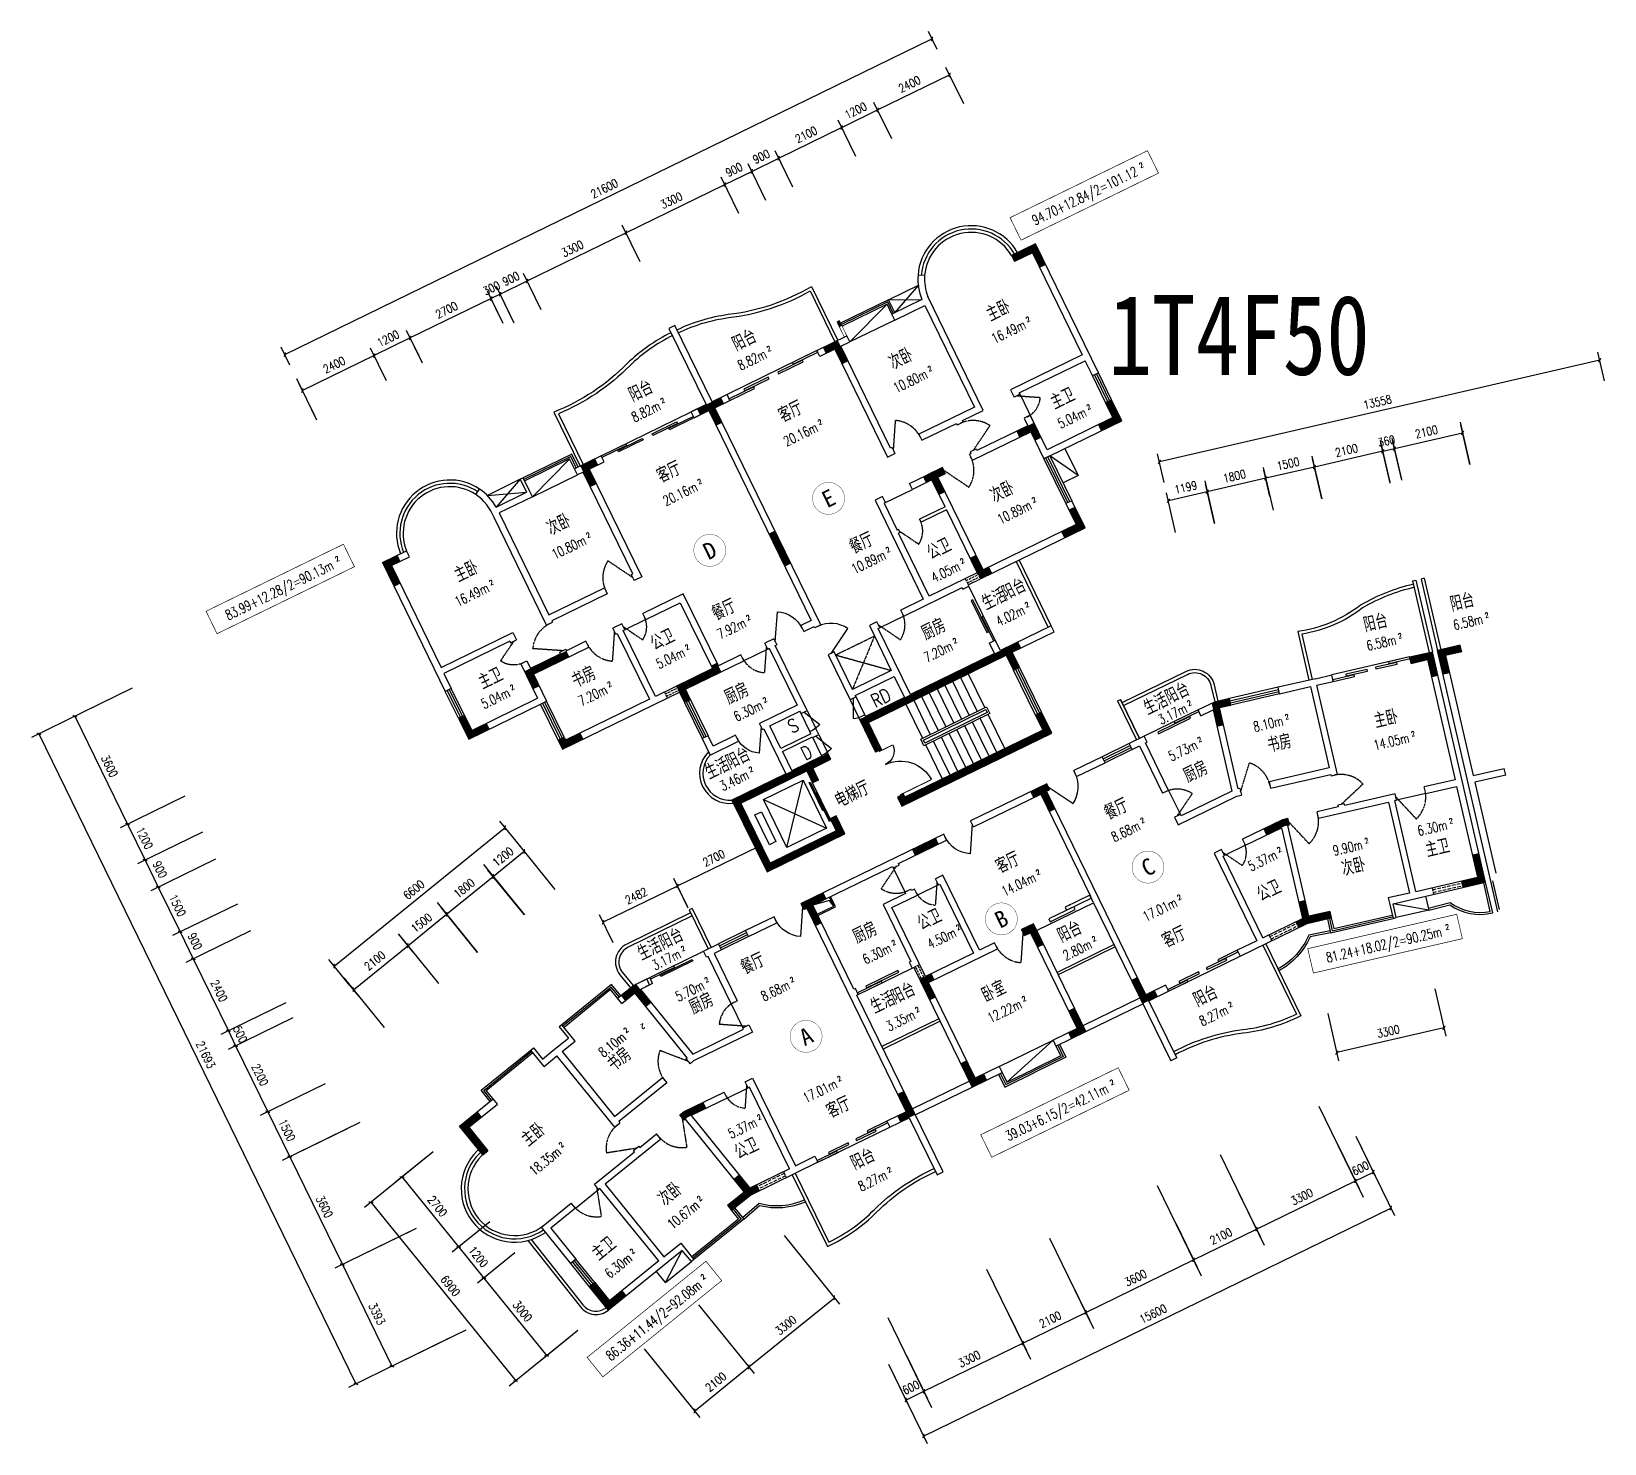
# Model space of a CAD drawing. Header units: millimetres. Extents: x 837 to 48023, y 334 to 42687.
import ezdxf
from ezdxf.enums import TextEntityAlignment as Align

# ---------------------------------------------------------------- set-up
doc = ezdxf.new("R2010")
doc.units = ezdxf.units.MM
doc.linetypes.add('DASH', pattern=[0.35, 0.25, -0.1])
for name, color, linetype in [('AXIS', 3, 'Continuous'), ('BEI', 2, 'Continuous'), ('BZ', 34, 'Continuous'), ('KWC', 103, 'Continuous'), ('PUB_TEXT', 7, 'Continuous'), ('PUB_WINDW', 7, 'Continuous'), ('ROOF', 4, 'Continuous'), ('STAIR', 2, 'Continuous'), ('TEXT', 5, 'Continuous'), ('W', 3, 'Continuous'), ('WALL', 255, 'Continuous'), ('WINDOW', 2, 'Continuous'), ('YT', 4, 'Continuous')]:
    doc.layers.add(name, color=color, linetype=linetype)
doc.styles.add('-宋体', font='SimSun.ttf', dxfattribs={"width": 0.8})
doc.styles.add('DIM_FONT', font='SIMPLEX', dxfattribs={"width": 0.8})
doc.styles.add('SIMPLEX', font='SIMPLEX.SHX')
doc.styles.add('Z1', font='simplex.shx', dxfattribs={"width": 0.8, "bigfont": 'hztxt.shx'})
doc.styles.add('Z2', font='SimSun.ttf', dxfattribs={"width": 0.8})
doc.dimstyles.new('DIM', dxfattribs={"dimscale": 1.5, "dimtxt": 250, "dimasz": 0.7, "dimexe": 250, "dimexo": 0, "dimgap": 150, "dimtad": 1, "dimdec": 0, "dimzin": 0, "dimdsep": 46, "dimtxsty": 'DIM_FONT', "dimblk": '_DIMX', "dimblk1": '_DIMX', "dimblk2": '_DIMX', "dimsah": 1, "dimcen": 0.09, "dimclrt": 7, "dimadec": 0, "dimazin": 0, "dimtfac": 1, "dimtdec": 0, "dimtix": 1, "dimtmove": 2, "dimatfit": 3, "dimldrblk": '_DIMX', "dimfxl": 1, "dimtolj": 1, "dimtzin": 0, "dimarcsym": 0})

msp = doc.modelspace()

# ---------------------------------------------------------------- texts
at = {"layer": 'PUB_TEXT', "style": '-宋体', "width": 0.8}
msp.add_text('1T4F50', height=2400, dxfattribs=at).set_placement((33144, 32387))

# ---------------------------------------------------------------- blocks, each defined once
blk = doc.blocks.new('_DIMX')
at = {"const_width": 50}
blk.add_lwpolyline([(-70, -70), (70, 70)], dxfattribs=at)
blk = doc.blocks.new('*D58')
at = {"color": 0, "linetype": 'ByBlock', "transparency": 16777216}
for p, q in [((75410, -426050), (74876, -424956)), ((72020, -426627), (74985, -425181)), ((72444, -427497), (71910, -426402))]:
    blk.add_line(p, q, dxfattribs=at)
at = {"layer": 'DEFPOINTS', "color": 0, "linetype": 'ByBlock', "transparency": 16777216}
for p in [(74986, -425180), (75410, -426050), (72444, -427497)]:
    blk.add_point(p, dxfattribs=at)
at = {"color": 0, "linetype": 'ByBlock', "transparency": 16777216, "xscale": 0.7, "yscale": 0.7, "zscale": 0.7}
for p, rotation in [((74986, -425180), 25.99989450549245), ((72020, -426627), 205.9998945054924)]:
    blk.add_blockref('_DIMX', p, dxfattribs=dict(at, rotation=rotation))
at = {"color": 7, "linetype": 'ByBlock', "transparency": 16777216, "insert": (73382, -425657), "char_height": 250, "attachment_point": 5, "rotation": 25.9999, "style": 'DIM_FONT'}
blk.add_mtext('\\A1;3300', dxfattribs=at)
blk = doc.blocks.new('*D48')
at = {"color": 0, "linetype": 'ByBlock', "transparency": 16777216}
for p, q in [((76530, -444774), (74301, -445861)), ((76830, -445386), (76421, -444549)), ((74599, -446474), (74191, -445637))]:
    blk.add_line(p, q, dxfattribs=at)
at = {"layer": 'DEFPOINTS', "color": 0, "linetype": 'ByBlock', "transparency": 16777216}
for p in [(76830, -445386), (74300, -445861), (74599, -446474)]:
    blk.add_point(p, dxfattribs=at)
at = {"color": 0, "linetype": 'ByBlock', "transparency": 16777216, "xscale": 0.7, "yscale": 0.7, "zscale": 0.7}
for p, rotation in [((76531, -444773), 25.99989450549246), ((74300, -445861), 205.9998945054924)]:
    blk.add_blockref('_DIMX', p, dxfattribs=dict(at, rotation=rotation))
at = {"color": 7, "linetype": 'ByBlock', "transparency": 16777216, "insert": (75295, -445070), "char_height": 250, "attachment_point": 5, "rotation": 25.9999, "style": 'DIM_FONT'}
blk.add_mtext('\\A1;2482', dxfattribs=at)
blk = doc.blocks.new('_B36ICB')
blk.add_line((0.5, -0.5), (-0.5, -0.5))
for points in [[(-0.5, 0.5), (-0.227, 0.5), (-0.227, 0.233), (-0.5, 0.233)], [(-0.327, 0.144), (-0.054, 0.144), (-0.054, -0.123), (-0.327, -0.123)], [(0.327, -0.144), (0.054, -0.144), (0.054, 0.123), (0.327, 0.123)], [(0.5, -0.5), (0.227, -0.5), (0.227, -0.233), (0.5, -0.233)]]:
    blk.add_lwpolyline(points, close=True)
blk = doc.blocks.new('*D45')
at = {"color": 0, "linetype": 'ByBlock', "transparency": 16777216}
for p, q in [((64753, -428836), (84166, -419368)), ((84322, -419686), (84057, -419143)), ((64908, -429155), (64643, -428612))]:
    blk.add_line(p, q, dxfattribs=at)
at = {"layer": 'DEFPOINTS', "color": 0, "linetype": 'ByBlock', "transparency": 16777216}
for p in [(84167, -419368), (84322, -419686), (64908, -429155)]:
    blk.add_point(p, dxfattribs=at)
at = {"color": 0, "linetype": 'ByBlock', "transparency": 16777216, "xscale": 0.7, "yscale": 0.7, "zscale": 0.7}
for p, rotation in [((84167, -419368), 25.9998945054925), ((64753, -428836), 205.9998945054925)]:
    blk.add_blockref('_DIMX', p, dxfattribs=dict(at, rotation=rotation))
at = {"color": 7, "linetype": 'ByBlock', "transparency": 16777216, "insert": (74339, -423855), "char_height": 250, "attachment_point": 5, "rotation": 25.9999, "style": 'DIM_FONT'}
blk.add_mtext('\\A1;21600', dxfattribs=at)
blk = doc.blocks.new('*D26')
at = {"color": 0, "linetype": 'ByBlock', "transparency": 16777216}
for p, q in [((69202, -452748), (67143, -454416)), ((67337, -454259), (71679, -459620)), ((73544, -458110), (71485, -459778))]:
    blk.add_line(p, q, dxfattribs=at)
at = {"layer": 'DEFPOINTS', "color": 0, "linetype": 'ByBlock', "transparency": 16777216}
for p in [(69202, -452748), (73544, -458110), (71679, -459621)]:
    blk.add_point(p, dxfattribs=at)
at = {"color": 0, "linetype": 'ByBlock', "transparency": 16777216, "xscale": 0.7, "yscale": 0.7, "zscale": 0.7}
for p, rotation in [((67337, -454258), 128.9998945054918), ((71679, -459621), 308.9998945054919)]:
    blk.add_blockref('_DIMX', p, dxfattribs=dict(at, rotation=rotation))
at = {"color": 7, "linetype": 'ByBlock', "transparency": 16777216, "insert": (69722, -456766), "char_height": 250, "attachment_point": 5, "rotation": 308.9999, "style": 'DIM_FONT'}
blk.add_mtext('\\A1;6900', dxfattribs=at)
blk = doc.blocks.new('*D32')
at = {"color": 0, "linetype": 'ByBlock', "transparency": 16777216}
for p, q in [((71656, -455779), (70530, -456691)), ((70724, -456535), (72611, -458865)), ((73544, -458110), (72417, -459023))]:
    blk.add_line(p, q, dxfattribs=at)
at = {"layer": 'DEFPOINTS', "color": 0, "linetype": 'ByBlock', "transparency": 16777216}
for p in [(71656, -455779), (73544, -458110), (72612, -458865)]:
    blk.add_point(p, dxfattribs=at)
at = {"color": 0, "linetype": 'ByBlock', "transparency": 16777216, "xscale": 0.7, "yscale": 0.7, "zscale": 0.7}
for p, rotation in [((70724, -456534), 128.9998945054918), ((72612, -458865), 308.9998945054918)]:
    blk.add_blockref('_DIMX', p, dxfattribs=dict(at, rotation=rotation))
at = {"color": 7, "linetype": 'ByBlock', "transparency": 16777216, "insert": (71882, -457527), "char_height": 250, "attachment_point": 5, "rotation": 308.9999, "style": 'DIM_FONT'}
blk.add_mtext('\\A1;3000', dxfattribs=at)
blk = doc.blocks.new('*D25')
at = {"color": 0, "linetype": 'ByBlock', "transparency": 16777216}
for p, q in [((68694, -455049), (66254, -456239)), ((66479, -456130), (67966, -459178)), ((70181, -458099), (67742, -459288))]:
    blk.add_line(p, q, dxfattribs=at)
at = {"layer": 'DEFPOINTS', "color": 0, "linetype": 'ByBlock', "transparency": 16777216}
for p in [(68694, -455049), (70181, -458099), (67967, -459179)]:
    blk.add_point(p, dxfattribs=at)
at = {"color": 0, "linetype": 'ByBlock', "transparency": 16777216, "xscale": 0.7, "yscale": 0.7, "zscale": 0.7}
for p, rotation in [((66479, -456129), 115.9998945054924), ((67967, -459179), 295.9998945054925)]:
    blk.add_blockref('_DIMX', p, dxfattribs=dict(at, rotation=rotation))
at = {"color": 7, "linetype": 'ByBlock', "transparency": 16777216, "insert": (67517, -457609), "char_height": 250, "attachment_point": 5, "rotation": 295.9999, "style": 'DIM_FONT'}
blk.add_mtext('\\A1;3393', dxfattribs=at)
blk = doc.blocks.new('*D29')
at = {"color": 0, "linetype": 'ByBlock', "transparency": 16777216}
for p, q in [((65962, -450707), (64019, -451655)), ((64244, -451546), (64901, -452893)), ((66620, -452055), (64676, -453003))]:
    blk.add_line(p, q, dxfattribs=at)
at = {"layer": 'DEFPOINTS', "color": 0, "linetype": 'ByBlock', "transparency": 16777216}
for p in [(65962, -450707), (66620, -452055), (64901, -452893)]:
    blk.add_point(p, dxfattribs=at)
at = {"color": 0, "linetype": 'ByBlock', "transparency": 16777216, "xscale": 0.7, "yscale": 0.7, "zscale": 0.7}
for p, rotation in [((64243, -451545), 115.9998945054924), ((64901, -452893), 295.9998945054925)]:
    blk.add_blockref('_DIMX', p, dxfattribs=dict(at, rotation=rotation))
at = {"color": 7, "linetype": 'ByBlock', "transparency": 16777216, "insert": (64819, -452099), "char_height": 250, "attachment_point": 5, "rotation": 295.9999, "style": 'DIM_FONT'}
blk.add_mtext('\\A1;1500', dxfattribs=at)
blk = doc.blocks.new('*D50')
at = {"color": 0, "linetype": 'ByBlock', "transparency": 16777216}
for p, q in [((66234, -447175), (71362, -443022)), ((71833, -443603), (71205, -442828)), ((66705, -447757), (66076, -446982))]:
    blk.add_line(p, q, dxfattribs=at)
at = {"layer": 'DEFPOINTS', "color": 0, "linetype": 'ByBlock', "transparency": 16777216}
for p in [(71363, -443022), (71833, -443603), (66705, -447757)]:
    blk.add_point(p, dxfattribs=at)
at = {"color": 0, "linetype": 'ByBlock', "transparency": 16777216, "xscale": 0.7, "yscale": 0.7, "zscale": 0.7}
for p, rotation in [((71363, -443022), 39.00486833313266), ((66234, -447176), 219.0048683331326)]:
    blk.add_blockref('_DIMX', p, dxfattribs=dict(at, rotation=rotation))
at = {"color": 7, "linetype": 'ByBlock', "transparency": 16777216, "insert": (68625, -444885), "char_height": 250, "attachment_point": 5, "rotation": 39.0049, "style": 'DIM_FONT'}
blk.add_mtext('\\A1;6600', dxfattribs=at)
blk = doc.blocks.new('*D28')
at = {"color": 0, "linetype": 'ByBlock', "transparency": 16777216}
for p, q in [((66999, -451870), (64676, -453002)), ((64901, -452893), (66479, -456128)), ((68577, -455105), (66254, -456238))]:
    blk.add_line(p, q, dxfattribs=at)
at = {"layer": 'DEFPOINTS', "color": 0, "linetype": 'ByBlock', "transparency": 16777216}
for p in [(66999, -451870), (68577, -455105), (66479, -456128)]:
    blk.add_point(p, dxfattribs=at)
at = {"color": 0, "linetype": 'ByBlock', "transparency": 16777216, "xscale": 0.7, "yscale": 0.7, "zscale": 0.7}
for p, rotation in [((64901, -452893), 115.9998945054924), ((66479, -456128), 295.9998945054925)]:
    blk.add_blockref('_DIMX', p, dxfattribs=dict(at, rotation=rotation))
at = {"color": 7, "linetype": 'ByBlock', "transparency": 16777216, "insert": (65940, -454394), "char_height": 250, "attachment_point": 5, "rotation": 295.9999, "style": 'DIM_FONT'}
blk.add_mtext('\\A1;3600', dxfattribs=at)
blk = doc.blocks.new('*D30')
at = {"color": 0, "linetype": 'ByBlock', "transparency": 16777216}
for p, q in [((64998, -448729), (63054, -449677)), ((63279, -449568), (64243, -451545)), ((65962, -450707), (64019, -451655))]:
    blk.add_line(p, q, dxfattribs=at)
at = {"layer": 'DEFPOINTS', "color": 0, "linetype": 'ByBlock', "transparency": 16777216}
for p in [(64998, -448729), (65962, -450707), (64243, -451545)]:
    blk.add_point(p, dxfattribs=at)
at = {"color": 0, "linetype": 'ByBlock', "transparency": 16777216, "xscale": 0.7, "yscale": 0.7, "zscale": 0.7}
for p, rotation in [((63279, -449568), 115.9998945054924), ((64243, -451545), 295.9998945054925)]:
    blk.add_blockref('_DIMX', p, dxfattribs=dict(at, rotation=rotation))
at = {"color": 7, "linetype": 'ByBlock', "transparency": 16777216, "insert": (64008, -450436), "char_height": 250, "attachment_point": 5, "rotation": 295.9999, "style": 'DIM_FONT'}
blk.add_mtext('\\A1;2200', dxfattribs=at)
blk = doc.blocks.new('*D31')
at = {"color": 0, "linetype": 'ByBlock', "transparency": 16777216}
for p, q in [((64779, -448280), (62835, -449228)), ((64998, -448729), (63054, -449677)), ((63060, -449118), (63059, -449117)), ((63060, -449118), (63279, -449568)), ((63279, -449568), (63280, -449569))]:
    blk.add_line(p, q, dxfattribs=at)
at = {"layer": 'DEFPOINTS', "color": 0, "linetype": 'ByBlock', "transparency": 16777216}
for p in [(64779, -448280), (64998, -448729), (63279, -449568)]:
    blk.add_point(p, dxfattribs=at)
at = {"color": 0, "linetype": 'ByBlock', "transparency": 16777216, "xscale": 0.7, "yscale": 0.7, "zscale": 0.7}
for p, rotation in [((63060, -449118), 295.9998945054925), ((63279, -449568), 115.9998945054924)]:
    blk.add_blockref('_DIMX', p, dxfattribs=dict(at, rotation=rotation))
at = {"color": 7, "linetype": 'ByBlock', "transparency": 16777216, "insert": (63417, -449223), "char_height": 250, "attachment_point": 5, "rotation": 295.9999, "style": 'DIM_FONT'}
blk.add_mtext('\\A1;500', dxfattribs=at)
blk = doc.blocks.new('*D27')
at = {"color": 0, "linetype": 'ByBlock', "transparency": 16777216}
for p, q in [((69202, -452748), (68075, -453660)), ((68270, -453504), (69968, -455601)), ((70901, -454846), (69774, -455759))]:
    blk.add_line(p, q, dxfattribs=at)
at = {"layer": 'DEFPOINTS', "color": 0, "linetype": 'ByBlock', "transparency": 16777216}
for p in [(69202, -452748), (70901, -454846), (69969, -455601)]:
    blk.add_point(p, dxfattribs=at)
at = {"color": 0, "linetype": 'ByBlock', "transparency": 16777216, "xscale": 0.7, "yscale": 0.7, "zscale": 0.7}
for p, rotation in [((68269, -453503), 128.9998945054915), ((69969, -455601), 308.9998945054915)]:
    blk.add_blockref('_DIMX', p, dxfattribs=dict(at, rotation=rotation))
at = {"color": 7, "linetype": 'ByBlock', "transparency": 16777216, "insert": (69333, -454379), "char_height": 250, "attachment_point": 5, "rotation": 308.9999, "style": 'DIM_FONT'}
blk.add_mtext('\\A1;2700', dxfattribs=at)
blk = doc.blocks.new('*D33')
at = {"color": 0, "linetype": 'ByBlock', "transparency": 16777216}
for p, q in [((70901, -454846), (69774, -455759)), ((69969, -455602), (70723, -456533)), ((71656, -455779), (70530, -456691))]:
    blk.add_line(p, q, dxfattribs=at)
at = {"layer": 'DEFPOINTS', "color": 0, "linetype": 'ByBlock', "transparency": 16777216}
for p in [(70901, -454846), (71656, -455779), (70724, -456534)]:
    blk.add_point(p, dxfattribs=at)
at = {"color": 0, "linetype": 'ByBlock', "transparency": 16777216, "xscale": 0.7, "yscale": 0.7, "zscale": 0.7}
for p, rotation in [((69969, -455601), 128.9998945054918), ((70724, -456534), 308.9998945054918)]:
    blk.add_blockref('_DIMX', p, dxfattribs=dict(at, rotation=rotation))
at = {"color": 7, "linetype": 'ByBlock', "transparency": 16777216, "insert": (70560, -455895), "char_height": 250, "attachment_point": 5, "rotation": 308.9999, "style": 'DIM_FONT'}
blk.add_mtext('\\A1;1200', dxfattribs=at)
blk = doc.blocks.new('_WBLK')
for p, q in [((-0.5, 0.5), (0.5, 0.5)), ((0.5, 0.167), (-0.5, 0.167)), ((0.5, -0.167), (-0.5, -0.167)), ((-0.5, -0.5), (0.5, -0.5))]:
    blk.add_line(p, q)
at = {"style": 'SIMPLEX', "flags": 9}
blk.add_attdef('A', text='', height=1, dxfattribs=at).set_placement((0, 1.5), align=Align.MIDDLE)
blk = doc.blocks.new('*D54')
at = {"color": 0, "linetype": 'ByBlock', "transparency": 16777216}
for p, q in [((69607, -445620), (71005, -444488)), ((71932, -445632), (70848, -444293)), ((70534, -446765), (69449, -445426))]:
    blk.add_line(p, q, dxfattribs=at)
at = {"layer": 'DEFPOINTS', "color": 0, "linetype": 'ByBlock', "transparency": 16777216}
for p in [(71005, -444487), (71932, -445632), (70534, -446765)]:
    blk.add_point(p, dxfattribs=at)
at = {"color": 0, "linetype": 'ByBlock', "transparency": 16777216, "xscale": 0.7, "yscale": 0.7, "zscale": 0.7}
for p, rotation in [((71005, -444487), 38.99989450548882), ((69606, -445620), 218.9998945054888)]:
    blk.add_blockref('_DIMX', p, dxfattribs=dict(at, rotation=rotation))
at = {"color": 7, "linetype": 'ByBlock', "transparency": 16777216, "insert": (70133, -444840), "char_height": 250, "attachment_point": 5, "rotation": 38.9999, "style": 'DIM_FONT'}
blk.add_mtext('\\A1;1800', dxfattribs=at)
blk = doc.blocks.new('*D49')
at = {"color": 0, "linetype": 'ByBlock', "transparency": 16777216}
for p, q in [((69322, -445269), (69764, -445814)), ((68441, -446564), (69606, -445621)), ((68156, -446213), (68598, -446758))]:
    blk.add_line(p, q, dxfattribs=at)
at = {"layer": 'DEFPOINTS', "color": 0, "linetype": 'ByBlock', "transparency": 16777216}
for p in [(69322, -445269), (69606, -445620), (68156, -446213)]:
    blk.add_point(p, dxfattribs=at)
at = {"color": 0, "linetype": 'ByBlock', "transparency": 16777216, "xscale": 0.7, "yscale": 0.7, "zscale": 0.7}
for p, rotation in [((69606, -445620), 38.99989450548882), ((68441, -446564), 218.9998945054888)]:
    blk.add_blockref('_DIMX', p, dxfattribs=dict(at, rotation=rotation))
at = {"color": 7, "linetype": 'ByBlock', "transparency": 16777216, "insert": (68851, -445878), "char_height": 250, "attachment_point": 5, "rotation": 38.9999, "style": 'DIM_FONT'}
blk.add_mtext('\\A1;1500', dxfattribs=at)
blk = doc.blocks.new('*D52')
at = {"color": 0, "linetype": 'ByBlock', "transparency": 16777216}
for p, q in [((68156, -446213), (68598, -446758)), ((66809, -447885), (68440, -446564)), ((66524, -447535), (66966, -448080))]:
    blk.add_line(p, q, dxfattribs=at)
at = {"layer": 'DEFPOINTS', "color": 0, "linetype": 'ByBlock', "transparency": 16777216}
for p in [(68156, -446213), (68441, -446564), (66524, -447535)]:
    blk.add_point(p, dxfattribs=at)
at = {"color": 0, "linetype": 'ByBlock', "transparency": 16777216, "xscale": 0.7, "yscale": 0.7, "zscale": 0.7}
for p, rotation in [((68441, -446564), 38.99989450549005), ((66809, -447886), 218.9998945054901)]:
    blk.add_blockref('_DIMX', p, dxfattribs=dict(at, rotation=rotation))
at = {"color": 7, "linetype": 'ByBlock', "transparency": 16777216, "insert": (67452, -447011), "char_height": 250, "attachment_point": 5, "rotation": 38.9999, "style": 'DIM_FONT'}
blk.add_mtext('\\A1;2100', dxfattribs=at)
blk = doc.blocks.new('*D53')
at = {"color": 0, "linetype": 'ByBlock', "transparency": 16777216}
for p, q in [((72864, -444877), (71779, -443538)), ((71005, -444488), (71936, -443733)), ((71931, -445632), (70847, -444294))]:
    blk.add_line(p, q, dxfattribs=at)
at = {"layer": 'DEFPOINTS', "color": 0, "linetype": 'ByBlock', "transparency": 16777216}
for p in [(71936, -443733), (72864, -444877), (71931, -445632)]:
    blk.add_point(p, dxfattribs=at)
at = {"color": 0, "linetype": 'ByBlock', "transparency": 16777216, "xscale": 0.7, "yscale": 0.7, "zscale": 0.7}
for p, rotation in [((71936, -443733), 39.02725035752115), ((71004, -444488), 219.0272503575211)]:
    blk.add_blockref('_DIMX', p, dxfattribs=dict(at, rotation=rotation))
at = {"color": 7, "linetype": 'ByBlock', "transparency": 16777216, "insert": (71297, -443897), "char_height": 250, "attachment_point": 5, "rotation": 39.0273, "style": 'DIM_FONT'}
blk.add_mtext('\\A1;1200', dxfattribs=at)
blk = doc.blocks.new('*D56')
at = {"color": 0, "linetype": 'ByBlock', "transparency": 16777216}
for p, q in [((67435, -428863), (65279, -429915)), ((67806, -429623), (67326, -428638)), ((65649, -430675), (65169, -429690))]:
    blk.add_line(p, q, dxfattribs=at)
at = {"layer": 'DEFPOINTS', "color": 0, "linetype": 'ByBlock', "transparency": 16777216}
for p in [(67806, -429623), (65279, -429915), (65649, -430675)]:
    blk.add_point(p, dxfattribs=at)
at = {"color": 0, "linetype": 'ByBlock', "transparency": 16777216, "xscale": 0.7, "yscale": 0.7, "zscale": 0.7}
for p, rotation in [((67436, -428863), 25.99989450549246), ((65279, -429915), 205.9998945054924)]:
    blk.add_blockref('_DIMX', p, dxfattribs=dict(at, rotation=rotation))
at = {"color": 7, "linetype": 'ByBlock', "transparency": 16777216, "insert": (66237, -429142), "char_height": 250, "attachment_point": 5, "rotation": 25.9999, "style": 'DIM_FONT'}
blk.add_mtext('\\A1;2400', dxfattribs=at)
blk = doc.blocks.new('*D55')
at = {"color": 0, "linetype": 'ByBlock', "transparency": 16777216}
for p, q in [((71208, -427700), (70831, -426928)), ((70940, -427153), (68515, -428336)), ((68781, -428884), (68405, -428112))]:
    blk.add_line(p, q, dxfattribs=at)
at = {"layer": 'DEFPOINTS', "color": 0, "linetype": 'ByBlock', "transparency": 16777216}
for p in [(71208, -427700), (68514, -428337), (68781, -428884)]:
    blk.add_point(p, dxfattribs=at)
at = {"color": 0, "linetype": 'ByBlock', "transparency": 16777216, "xscale": 0.7, "yscale": 0.7, "zscale": 0.7}
for p, rotation in [((70941, -427153), 25.99989450549246), ((68514, -428337), 205.9998945054924)]:
    blk.add_blockref('_DIMX', p, dxfattribs=dict(at, rotation=rotation))
at = {"color": 7, "linetype": 'ByBlock', "transparency": 16777216, "insert": (69607, -427498), "char_height": 250, "attachment_point": 5, "rotation": 25.9999, "style": 'DIM_FONT'}
blk.add_mtext('\\A1;2700', dxfattribs=at)
blk = doc.blocks.new('*D57')
at = {"color": 0, "linetype": 'ByBlock', "transparency": 16777216}
for p, q in [((68514, -428337), (67436, -428862)), ((68885, -429097), (68405, -428112)), ((67806, -429623), (67326, -428638))]:
    blk.add_line(p, q, dxfattribs=at)
at = {"layer": 'DEFPOINTS', "color": 0, "linetype": 'ByBlock', "transparency": 16777216}
for p in [(67436, -428863), (68885, -429097), (67806, -429623)]:
    blk.add_point(p, dxfattribs=at)
at = {"color": 0, "linetype": 'ByBlock', "transparency": 16777216, "xscale": 0.7, "yscale": 0.7, "zscale": 0.7}
for p, rotation in [((68514, -428337), 25.99989450549246), ((67436, -428863), 205.9998945054924)]:
    blk.add_blockref('_DIMX', p, dxfattribs=dict(at, rotation=rotation))
at = {"color": 7, "linetype": 'ByBlock', "transparency": 16777216, "insert": (67854, -428353), "char_height": 250, "attachment_point": 5, "rotation": 25.9999, "style": 'DIM_FONT'}
blk.add_mtext('\\A1;1200', dxfattribs=at)
blk = doc.blocks.new('*D59')
at = {"color": 0, "linetype": 'ByBlock', "transparency": 16777216}
for p, q in [((72444, -427497), (71910, -426402)), ((71635, -427891), (71101, -426797)), ((71211, -427021), (72019, -426627))]:
    blk.add_line(p, q, dxfattribs=at)
at = {"layer": 'DEFPOINTS', "color": 0, "linetype": 'ByBlock', "transparency": 16777216}
for p in [(72020, -426627), (72444, -427497), (71635, -427891)]:
    blk.add_point(p, dxfattribs=at)
at = {"color": 0, "linetype": 'ByBlock', "transparency": 16777216, "xscale": 0.7, "yscale": 0.7, "zscale": 0.7}
for p, rotation in [((72020, -426627), 25.99989450549245), ((71211, -427022), 205.9998945054924)]:
    blk.add_blockref('_DIMX', p, dxfattribs=dict(at, rotation=rotation))
at = {"color": 7, "linetype": 'ByBlock', "transparency": 16777216, "insert": (71535, -426557), "char_height": 250, "attachment_point": 5, "rotation": 25.9999, "style": 'DIM_FONT'}
blk.add_mtext('\\A1;900', dxfattribs=at)
blk = doc.blocks.new('*D60')
at = {"color": 0, "linetype": 'ByBlock', "transparency": 16777216}
for p, q in [((71306, -427902), (70831, -426928)), ((71211, -427022), (70941, -427153)), ((71576, -427771), (71101, -426797)), ((71211, -427021), (71212, -427021)), ((70940, -427153), (70940, -427154))]:
    blk.add_line(p, q, dxfattribs=at)
at = {"layer": 'DEFPOINTS', "color": 0, "linetype": 'ByBlock', "transparency": 16777216}
for p in [(70941, -427153), (71306, -427902), (71576, -427771)]:
    blk.add_point(p, dxfattribs=at)
at = {"color": 0, "linetype": 'ByBlock', "transparency": 16777216, "xscale": 0.7, "yscale": 0.7, "zscale": 0.7}
for p, rotation in [((71211, -427022), 205.9998945054924), ((70941, -427153), 25.99989450549245)]:
    blk.add_blockref('_DIMX', p, dxfattribs=dict(at, rotation=rotation))
at = {"color": 7, "linetype": 'ByBlock', "transparency": 16777216, "insert": (70955, -426840), "char_height": 250, "attachment_point": 5, "rotation": 25.9999, "style": 'DIM_FONT'}
blk.add_mtext('\\A1;300', dxfattribs=at)
blk = doc.blocks.new('M_A17ORW')
at = {"const_width": 0.02}
for points in [[(-0.481, -0.001), (-0.481, -0.308)], [(0.481, 0.001), (0.481, -0.691)]]:
    blk.add_lwpolyline(points, dxfattribs=at)
for centre, radius, start, end in [((-0.501, -0.003), 0.307, 274.2492, 0.2101), ((0.505, 0.002), 0.699, 180.2762, 268.0603)]:
    blk.add_arc(centre, radius, start, end)
blk = doc.blocks.new('*D21')
at = {"color": 0, "linetype": 'ByBlock', "transparency": 16777216}
for p, q in [((93374, -453985), (94009, -455288)), ((91486, -454905), (92122, -456209)), ((92013, -455984), (93899, -455064))]:
    blk.add_line(p, q, dxfattribs=at)
at = {"layer": 'DEFPOINTS', "color": 0, "linetype": 'ByBlock', "transparency": 16777216}
for p in [(93374, -453985), (91486, -454905), (93900, -455063)]:
    blk.add_point(p, dxfattribs=at)
at = {"color": 0, "linetype": 'ByBlock', "transparency": 16777216, "xscale": 0.7, "yscale": 0.7, "zscale": 0.7}
for p, rotation in [((93900, -455063), 25.99989450549245), ((92012, -455984), 205.9998945054924)]:
    blk.add_blockref('_DIMX', p, dxfattribs=dict(at, rotation=rotation))
at = {"color": 7, "linetype": 'ByBlock', "transparency": 16777216, "insert": (92835, -455277), "char_height": 250, "attachment_point": 5, "rotation": 25.9999, "style": 'DIM_FONT'}
blk.add_mtext('\\A1;2100', dxfattribs=at)
blk = doc.blocks.new('*D22')
at = {"color": 0, "linetype": 'ByBlock', "transparency": 16777216}
for p, q in [((96879, -452275), (98041, -454657)), ((83910, -461271), (97930, -454433)), ((82858, -459114), (84019, -461496))]:
    blk.add_line(p, q, dxfattribs=at)
at = {"layer": 'DEFPOINTS', "color": 0, "linetype": 'ByBlock', "transparency": 16777216}
for p in [(96879, -452275), (97931, -454432), (82858, -459114)]:
    blk.add_point(p, dxfattribs=at)
at = {"color": 0, "linetype": 'ByBlock', "transparency": 16777216, "xscale": 0.7, "yscale": 0.7, "zscale": 0.7}
for p, rotation in [((97931, -454432), 25.99989450549245), ((83910, -461271), 205.9998945054924)]:
    blk.add_blockref('_DIMX', p, dxfattribs=dict(at, rotation=rotation))
at = {"color": 7, "linetype": 'ByBlock', "transparency": 16777216, "insert": (90800, -457604), "char_height": 250, "attachment_point": 5, "rotation": 25.9999, "style": 'DIM_FONT'}
blk.add_mtext('\\A1;15600', dxfattribs=at)
blk = doc.blocks.new('*D23')
at = {"color": 0, "linetype": 'ByBlock', "transparency": 16777216}
for p, q in [((91486, -454905), (92122, -456209)), ((88777, -457562), (92012, -455984)), ((88250, -456484), (88886, -457787))]:
    blk.add_line(p, q, dxfattribs=at)
at = {"layer": 'DEFPOINTS', "color": 0, "linetype": 'ByBlock', "transparency": 16777216}
for p in [(91486, -454905), (92012, -455984), (88250, -456484)]:
    blk.add_point(p, dxfattribs=at)
at = {"color": 0, "linetype": 'ByBlock', "transparency": 16777216, "xscale": 0.7, "yscale": 0.7, "zscale": 0.7}
for p, rotation in [((92012, -455984), 25.99989450549245), ((88776, -457562), 205.9998945054924)]:
    blk.add_blockref('_DIMX', p, dxfattribs=dict(at, rotation=rotation))
at = {"color": 7, "linetype": 'ByBlock', "transparency": 16777216, "insert": (90274, -456526), "char_height": 250, "attachment_point": 5, "rotation": 25.9999, "style": 'DIM_FONT'}
blk.add_mtext('\\A1;3600', dxfattribs=at)
blk = doc.blocks.new('*D37')
at = {"color": 0, "linetype": 'ByBlock', "transparency": 16777216}
for p, q in [((88250, -456484), (88886, -457787)), ((86363, -457404), (86999, -458707)), ((86890, -458482), (88776, -457562))]:
    blk.add_line(p, q, dxfattribs=at)
at = {"layer": 'DEFPOINTS', "color": 0, "linetype": 'ByBlock', "transparency": 16777216}
for p in [(88250, -456484), (86363, -457404), (88776, -457562)]:
    blk.add_point(p, dxfattribs=at)
at = {"color": 0, "linetype": 'ByBlock', "transparency": 16777216, "xscale": 0.7, "yscale": 0.7, "zscale": 0.7}
for p, rotation in [((88776, -457562), 25.99989450549245), ((86889, -458483), 205.9998945054924)]:
    blk.add_blockref('_DIMX', p, dxfattribs=dict(at, rotation=rotation))
at = {"color": 7, "linetype": 'ByBlock', "transparency": 16777216, "insert": (87712, -457775), "char_height": 250, "attachment_point": 5, "rotation": 25.9999, "style": 'DIM_FONT'}
blk.add_mtext('\\A1;2100', dxfattribs=at)
blk = doc.blocks.new('*D35')
at = {"color": 0, "linetype": 'ByBlock', "transparency": 16777216}
for p, q in [((79727, -455258), (81395, -457317)), ((78673, -459199), (81237, -457123)), ((77162, -457334), (78830, -459394))]:
    blk.add_line(p, q, dxfattribs=at)
at = {"layer": 'DEFPOINTS', "color": 0, "linetype": 'ByBlock', "transparency": 16777216}
for p in [(79727, -455258), (81237, -457123), (77162, -457334)]:
    blk.add_point(p, dxfattribs=at)
at = {"color": 0, "linetype": 'ByBlock', "transparency": 16777216, "xscale": 0.7, "yscale": 0.7, "zscale": 0.7}
for p, rotation in [((81237, -457123), 38.9998417582382), ((78673, -459200), 218.9998417582382)]:
    blk.add_blockref('_DIMX', p, dxfattribs=dict(at, rotation=rotation))
at = {"color": 7, "linetype": 'ByBlock', "transparency": 16777216, "insert": (79782, -457947), "char_height": 250, "attachment_point": 5, "rotation": 38.9998, "style": 'DIM_FONT'}
blk.add_mtext('\\A1;3300', dxfattribs=at)
blk = doc.blocks.new('*D36')
at = {"color": 0, "linetype": 'ByBlock', "transparency": 16777216}
for p, q in [((82858, -459114), (83493, -460417)), ((83397, -458851), (84033, -460154)), ((83384, -460192), (83923, -459929)), ((83924, -459929), (83924, -459929)), ((83383, -460193), (83382, -460193))]:
    blk.add_line(p, q, dxfattribs=at)
at = {"layer": 'DEFPOINTS', "color": 0, "linetype": 'ByBlock', "transparency": 16777216}
for p in [(82858, -459114), (83397, -458851), (83923, -459929)]:
    blk.add_point(p, dxfattribs=at)
at = {"color": 0, "linetype": 'ByBlock', "transparency": 16777216, "xscale": 0.7, "yscale": 0.7, "zscale": 0.7}
for p, rotation in [((83923, -459929), 205.9998945054917), ((83384, -460192), 25.99989450549174)]:
    blk.add_blockref('_DIMX', p, dxfattribs=dict(at, rotation=rotation))
at = {"color": 7, "linetype": 'ByBlock', "transparency": 16777216, "insert": (83533, -459814), "char_height": 250, "attachment_point": 5, "rotation": 25.9999, "style": 'DIM_FONT'}
blk.add_mtext('\\A1;600', dxfattribs=at)
blk = doc.blocks.new('*D24')
at = {"color": 0, "linetype": 'ByBlock', "transparency": 16777216}
for p, q in [((77162, -457334), (78830, -459394)), ((75530, -458656), (77198, -460715)), ((77041, -460521), (78672, -459200))]:
    blk.add_line(p, q, dxfattribs=at)
at = {"layer": 'DEFPOINTS', "color": 0, "linetype": 'ByBlock', "transparency": 16777216}
for p in [(77162, -457334), (75530, -458656), (78673, -459200)]:
    blk.add_point(p, dxfattribs=at)
at = {"color": 0, "linetype": 'ByBlock', "transparency": 16777216, "xscale": 0.7, "yscale": 0.7, "zscale": 0.7}
for p, rotation in [((78673, -459200), 38.99984175823818), ((77041, -460521), 218.9998417582382)]:
    blk.add_blockref('_DIMX', p, dxfattribs=dict(at, rotation=rotation))
at = {"color": 7, "linetype": 'ByBlock', "transparency": 16777216, "insert": (77684, -459647), "char_height": 250, "attachment_point": 5, "rotation": 38.9998, "style": 'DIM_FONT'}
blk.add_mtext('\\A1;2100', dxfattribs=at)
blk = doc.blocks.new('*D34')
at = {"color": 0, "linetype": 'ByBlock', "transparency": 16777216}
for p, q in [((86363, -457404), (86999, -458707)), ((83924, -459929), (86888, -458483)), ((83397, -458851), (84033, -460154))]:
    blk.add_line(p, q, dxfattribs=at)
at = {"layer": 'DEFPOINTS', "color": 0, "linetype": 'ByBlock', "transparency": 16777216}
for p in [(86363, -457404), (86889, -458483), (83397, -458851)]:
    blk.add_point(p, dxfattribs=at)
at = {"color": 0, "linetype": 'ByBlock', "transparency": 16777216, "xscale": 0.7, "yscale": 0.7, "zscale": 0.7}
for p, rotation in [((86889, -458483), 25.99989450549245), ((83923, -459929), 205.9998945054924)]:
    blk.add_blockref('_DIMX', p, dxfattribs=dict(at, rotation=rotation))
at = {"color": 7, "linetype": 'ByBlock', "transparency": 16777216, "insert": (85285, -458959), "char_height": 250, "attachment_point": 5, "rotation": 25.9999, "style": 'DIM_FONT'}
blk.add_mtext('\\A1;3300', dxfattribs=at)
blk = doc.blocks.new('_B21OBY')
blk.add_line((0.5, -0.5), (-0.5, -0.5))
for points in [[(0.327, -0.144), (-0.268, -0.144), (-0.268, 0.123), (0.327, 0.123)], [(0.5, -0.5), (0.056, -0.5), (0.056, -0.233), (0.5, -0.233)]]:
    blk.add_lwpolyline(points, close=True)
blk = doc.blocks.new('_GCBLK')
at = {"linetype": 'DASH'}
for p, q in [((-0.5, -0.5), (-0.5, 0.5)), ((-0.5, 0.2), (0.5, 0.2)), ((0.5, -0.5), (0.5, 0.5)), ((-0.5, -0.2), (0.5, -0.2))]:
    blk.add_line(p, q, dxfattribs=at)
at = {"style": 'SIMPLEX', "flags": 9}
blk.add_attdef('A', text='', height=1, dxfattribs=at).set_placement((0, 1.5), align=Align.MIDDLE)
blk = doc.blocks.new('*D47')
at = {"color": 0, "linetype": 'ByBlock', "transparency": 16777216}
for p, q in [((79280, -444251), (78848, -443365)), ((76532, -444773), (78957, -443590)), ((76853, -445435), (76421, -444549))]:
    blk.add_line(p, q, dxfattribs=at)
at = {"layer": 'DEFPOINTS', "color": 0, "linetype": 'ByBlock', "transparency": 16777216}
for p in [(78958, -443590), (79280, -444251), (76853, -445435)]:
    blk.add_point(p, dxfattribs=at)
at = {"color": 0, "linetype": 'ByBlock', "transparency": 16777216, "xscale": 0.7, "yscale": 0.7, "zscale": 0.7}
for p, rotation in [((78958, -443590), 25.99989450549245), ((76531, -444773), 205.9998945054924)]:
    blk.add_blockref('_DIMX', p, dxfattribs=dict(at, rotation=rotation))
at = {"color": 7, "linetype": 'ByBlock', "transparency": 16777216, "insert": (77624, -443934), "char_height": 250, "attachment_point": 5, "rotation": 25.9999, "style": 'DIM_FONT'}
blk.add_mtext('\\A1;2700', dxfattribs=at)
blk = doc.blocks.new('_DBLK')
blk.add_line((-0.5, 0), (0, -0.866))
blk.add_arc((-0.5, 0), 1, 300, 0)
at = {"style": 'SIMPLEX', "flags": 9}
blk.add_attdef('A', text='', height=1, dxfattribs=at).set_placement((0, 1.5), align=Align.MIDDLE)
blk = doc.blocks.new('_LIFTD')
for points in [[(-0.548, -0.602), (-0.548, -0.774), (0.241, -0.774), (0.241, -0.602), (-0.548, -0.602)], [(-0.241, -0.784), (-0.241, -0.955), (0.548, -0.955), (0.548, -0.784), (-0.241, -0.784)]]:
    blk.add_lwpolyline(points)
blk = doc.blocks.new('_B19CFI')
blk.add_line((-0.5, 0.5), (0.5, 0.5))
for points in [[(-0.567, -0.5), (-0.567, -2.65), (0, -2.65)], [(-0.533, -0.5), (-0.533, -2.4), (0, -2.4)], [(-0.5, -0.5), (-0.5, -2.15), (0, -2.15)], [(0.567, -0.5), (0.567, -2.65), (0, -2.65)], [(0.533, -0.5), (0.533, -2.4), (0, -2.4)], [(0.5, -0.5), (0.5, -2.15), (0, -2.15)]]:
    blk.add_lwpolyline(points)
blk = doc.blocks.new('_A45XMC')
blk.add_line((-0.5, 0.067), (0.5, 0.067))
for points in [[(-0.189, -0.014), (0.247, -0.014), (0.247, 0.035), (-0.189, 0.035)], [(-0.5, -0.067), (-0.065, -0.067), (-0.065, -0.018), (-0.5, -0.018)]]:
    blk.add_lwpolyline(points, close=True)
blk = doc.blocks.new('*D19')
at = {"color": 0, "linetype": 'ByBlock', "transparency": 16777216}
for p, q in [((99252, -447855), (99579, -449274)), ((96036, -448597), (96364, -450016)), ((99522, -449030), (96308, -449772))]:
    blk.add_line(p, q, dxfattribs=at)
at = {"layer": 'DEFPOINTS', "color": 0, "linetype": 'ByBlock', "transparency": 16777216}
for p in [(99252, -447855), (96036, -448597), (96308, -449773)]:
    blk.add_point(p, dxfattribs=at)
at = {"color": 0, "linetype": 'ByBlock', "transparency": 16777216, "xscale": 0.7, "yscale": 0.7, "zscale": 0.7}
for p, rotation in [((99523, -449030), 12.99994725274683), ((96308, -449773), 192.9999472527469)]:
    blk.add_blockref('_DIMX', p, dxfattribs=dict(at, rotation=rotation))
at = {"color": 7, "linetype": 'ByBlock', "transparency": 16777216, "insert": (97853, -449134), "char_height": 250, "attachment_point": 5, "rotation": 12.9999, "style": 'DIM_FONT'}
blk.add_mtext('\\A1;3300', dxfattribs=at)
blk = doc.blocks.new('*D38')
at = {"color": 0, "linetype": 'ByBlock', "transparency": 16777216}
for p, q in [((96340, -452538), (96975, -453842)), ((93900, -455063), (96865, -453617)), ((93374, -453985), (94009, -455288))]:
    blk.add_line(p, q, dxfattribs=at)
at = {"layer": 'DEFPOINTS', "color": 0, "linetype": 'ByBlock', "transparency": 16777216}
for p in [(96340, -452538), (96866, -453617), (93374, -453985)]:
    blk.add_point(p, dxfattribs=at)
at = {"color": 0, "linetype": 'ByBlock', "transparency": 16777216, "xscale": 0.7, "yscale": 0.7, "zscale": 0.7}
for p, rotation in [((96866, -453617), 25.99989450549245), ((93900, -455063), 205.9998945054924)]:
    blk.add_blockref('_DIMX', p, dxfattribs=dict(at, rotation=rotation))
at = {"color": 7, "linetype": 'ByBlock', "transparency": 16777216, "insert": (95262, -454093), "char_height": 250, "attachment_point": 5, "rotation": 25.9999, "style": 'DIM_FONT'}
blk.add_mtext('\\A1;3300', dxfattribs=at)
blk = doc.blocks.new('*D39')
at = {"color": 0, "linetype": 'ByBlock', "transparency": 16777216}
for p, q in [((96879, -452275), (97514, -453578)), ((96340, -452538), (96975, -453842)), ((96866, -453617), (97405, -453354)), ((97406, -453353), (97406, -453353)), ((96865, -453617), (96864, -453617))]:
    blk.add_line(p, q, dxfattribs=at)
at = {"layer": 'DEFPOINTS', "color": 0, "linetype": 'ByBlock', "transparency": 16777216}
for p in [(96879, -452275), (96340, -452538), (97405, -453354)]:
    blk.add_point(p, dxfattribs=at)
at = {"color": 0, "linetype": 'ByBlock', "transparency": 16777216, "xscale": 0.7, "yscale": 0.7, "zscale": 0.7}
for p, rotation in [((97405, -453354), 205.9998945054924), ((96866, -453617), 25.99989450549246)]:
    blk.add_blockref('_DIMX', p, dxfattribs=dict(at, rotation=rotation))
at = {"color": 7, "linetype": 'ByBlock', "transparency": 16777216, "insert": (97015, -453238), "char_height": 250, "attachment_point": 5, "rotation": 25.9999, "style": 'DIM_FONT'}
blk.add_mtext('\\A1;600', dxfattribs=at)
blk = doc.blocks.new('*D41')
at = {"color": 0, "linetype": 'ByBlock', "transparency": 16777216}
for p, q in [((91475, -434171), (91199, -432977)), ((92423, -432951), (91256, -433220)), ((92643, -433901), (92368, -432707))]:
    blk.add_line(p, q, dxfattribs=at)
at = {"layer": 'DEFPOINTS', "color": 0, "linetype": 'ByBlock', "transparency": 16777216}
for p in [(91256, -433220), (92643, -433901), (91475, -434171)]:
    blk.add_point(p, dxfattribs=at)
at = {"color": 0, "linetype": 'ByBlock', "transparency": 16777216, "xscale": 0.7, "yscale": 0.7, "zscale": 0.7}
for p, rotation in [((91256, -433220), 192.9998945044971), ((92424, -432950), 12.99989450449706)]:
    blk.add_blockref('_DIMX', p, dxfattribs=dict(at, rotation=rotation))
at = {"color": 7, "linetype": 'ByBlock', "transparency": 16777216, "insert": (91778, -432817), "char_height": 250, "attachment_point": 5, "rotation": 12.9999, "style": 'DIM_FONT'}
blk.add_mtext('\\A1;1199', dxfattribs=at)
blk = doc.blocks.new('*D46')
at = {"color": 0, "linetype": 'ByBlock', "transparency": 16777216}
for p, q in [((78376, -424603), (77842, -423509)), ((74986, -425180), (77951, -423734)), ((75410, -426050), (74876, -424956))]:
    blk.add_line(p, q, dxfattribs=at)
at = {"layer": 'DEFPOINTS', "color": 0, "linetype": 'ByBlock', "transparency": 16777216}
for p in [(77952, -423734), (78376, -424603), (75410, -426050)]:
    blk.add_point(p, dxfattribs=at)
at = {"color": 0, "linetype": 'ByBlock', "transparency": 16777216, "xscale": 0.7, "yscale": 0.7, "zscale": 0.7}
for p, rotation in [((77952, -423734), 25.99989450549245), ((74986, -425180), 205.9998945054924)]:
    blk.add_blockref('_DIMX', p, dxfattribs=dict(at, rotation=rotation))
at = {"color": 7, "linetype": 'ByBlock', "transparency": 16777216, "insert": (76348, -424210), "char_height": 250, "attachment_point": 5, "rotation": 25.9999, "style": 'DIM_FONT'}
blk.add_mtext('\\A1;3300', dxfattribs=at)
blk = doc.blocks.new('_A46HFK')
for p, q in [((0.5, 0.167), (-0.5, 0.167)), ((-0.5, 0), (0.402, -0.432)), ((-0.496, -0.167), (0.504, -0.167))]:
    blk.add_line(p, q)
blk.add_arc((-0.503, 0.001), 1.003, 334.44251, 359.95906)
blk = doc.blocks.new('_B20NFO')
blk.add_line((-0.5, 0.5), (0.5, 0.5))
for points in [[(-0.567, -0.5), (-0.567, -2.65), (0.5, -2.65)], [(-0.533, -0.5), (-0.533, -2.4), (0.5, -2.4)], [(-0.5, -0.5), (-0.5, -2.15), (0.5, -2.15)]]:
    blk.add_lwpolyline(points)
blk.add_lwpolyline([(0.5, -0.5, 0.0139, 0.0139, 0), (0.5, -2.65, 0.125, 0.125, 0), (0.556, -2.65, 0.0139, 0.0139, 0), (0.556, -0.5, 0.0139, 0.0139, 0)], format="xyseb")
blk = doc.blocks.new('*D62')
at = {"color": 0, "linetype": 'ByBlock', "transparency": 16777216}
for p, q in [((85117, -421316), (84583, -420221)), ((82536, -421498), (84692, -420446)), ((82960, -422368), (82426, -421273))]:
    blk.add_line(p, q, dxfattribs=at)
at = {"layer": 'DEFPOINTS', "color": 0, "linetype": 'ByBlock', "transparency": 16777216}
for p in [(84693, -420446), (85117, -421316), (82960, -422368)]:
    blk.add_point(p, dxfattribs=at)
at = {"color": 0, "linetype": 'ByBlock', "transparency": 16777216, "xscale": 0.7, "yscale": 0.7, "zscale": 0.7}
for p, rotation in [((84693, -420446), 25.99989450549245), ((82536, -421498), 205.9998945054924)]:
    blk.add_blockref('_DIMX', p, dxfattribs=dict(at, rotation=rotation))
at = {"color": 7, "linetype": 'ByBlock', "transparency": 16777216, "insert": (83494, -420725), "char_height": 250, "attachment_point": 5, "rotation": 25.9999, "style": 'DIM_FONT'}
blk.add_mtext('\\A1;2400', dxfattribs=at)
blk = doc.blocks.new('*D43')
at = {"color": 0, "linetype": 'ByBlock', "transparency": 16777216}
for p, q in [((79994, -423814), (79460, -422720)), ((79185, -424209), (78651, -423115)), ((78761, -423339), (79569, -422945))]:
    blk.add_line(p, q, dxfattribs=at)
at = {"layer": 'DEFPOINTS', "color": 0, "linetype": 'ByBlock', "transparency": 16777216}
for p in [(79569, -422945), (79994, -423814), (79185, -424209)]:
    blk.add_point(p, dxfattribs=at)
at = {"color": 0, "linetype": 'ByBlock', "transparency": 16777216, "xscale": 0.7, "yscale": 0.7, "zscale": 0.7}
for p, rotation in [((78761, -423339), 205.9998945054924), ((79569, -422945), 25.99989450549245)]:
    blk.add_blockref('_DIMX', p, dxfattribs=dict(at, rotation=rotation))
at = {"color": 7, "linetype": 'ByBlock', "transparency": 16777216, "insert": (79044, -422895), "char_height": 250, "attachment_point": 5, "rotation": 25.9999, "style": 'DIM_FONT'}
blk.add_mtext('\\A1;900', dxfattribs=at)
blk = doc.blocks.new('*D61')
at = {"color": 0, "linetype": 'ByBlock', "transparency": 16777216}
for p, q in [((79183, -424209), (78650, -423115)), ((78375, -424604), (77841, -423510)), ((77951, -423734), (78759, -423340))]:
    blk.add_line(p, q, dxfattribs=at)
at = {"layer": 'DEFPOINTS', "color": 0, "linetype": 'ByBlock', "transparency": 16777216}
for p in [(78759, -423340), (78375, -424604), (79183, -424209)]:
    blk.add_point(p, dxfattribs=at)
at = {"color": 0, "linetype": 'ByBlock', "transparency": 16777216, "xscale": 0.7, "yscale": 0.7, "zscale": 0.7}
for p, rotation in [((78759, -423340), 25.99989450549245), ((77950, -423734), 205.9998945054924)]:
    blk.add_blockref('_DIMX', p, dxfattribs=dict(at, rotation=rotation))
at = {"color": 7, "linetype": 'ByBlock', "transparency": 16777216, "insert": (78229, -423289), "char_height": 250, "attachment_point": 5, "rotation": 25.9999, "style": 'DIM_FONT'}
blk.add_mtext('\\A1;900', dxfattribs=at)
blk = doc.blocks.new('*D44')
at = {"color": 0, "linetype": 'ByBlock', "transparency": 16777216}
for p, q in [((81881, -422894), (81347, -421800)), ((79570, -422944), (81456, -422025)), ((79994, -423814), (79460, -422720))]:
    blk.add_line(p, q, dxfattribs=at)
at = {"layer": 'DEFPOINTS', "color": 0, "linetype": 'ByBlock', "transparency": 16777216}
for p in [(81457, -422024), (81881, -422894), (79994, -423814)]:
    blk.add_point(p, dxfattribs=at)
at = {"color": 0, "linetype": 'ByBlock', "transparency": 16777216, "xscale": 0.7, "yscale": 0.7, "zscale": 0.7}
for p, rotation in [((81457, -422024), 25.99989450549245), ((79569, -422945), 205.9998945054924)]:
    blk.add_blockref('_DIMX', p, dxfattribs=dict(at, rotation=rotation))
at = {"color": 7, "linetype": 'ByBlock', "transparency": 16777216, "insert": (80393, -422237), "char_height": 250, "attachment_point": 5, "rotation": 25.9999, "style": 'DIM_FONT'}
blk.add_mtext('\\A1;2100', dxfattribs=at)
blk = doc.blocks.new('*D42')
at = {"color": 0, "linetype": 'ByBlock', "transparency": 16777216}
for p, q in [((82960, -422368), (82426, -421273)), ((81881, -422894), (81347, -421800)), ((81458, -422024), (82535, -421498))]:
    blk.add_line(p, q, dxfattribs=at)
at = {"layer": 'DEFPOINTS', "color": 0, "linetype": 'ByBlock', "transparency": 16777216}
for p in [(82536, -421498), (82960, -422368), (81881, -422894)]:
    blk.add_point(p, dxfattribs=at)
at = {"color": 0, "linetype": 'ByBlock', "transparency": 16777216, "xscale": 0.7, "yscale": 0.7, "zscale": 0.7}
for p, rotation in [((82536, -421498), 25.99989450549245), ((81457, -422024), 205.9998945054924)]:
    blk.add_blockref('_DIMX', p, dxfattribs=dict(at, rotation=rotation))
at = {"color": 7, "linetype": 'ByBlock', "transparency": 16777216, "insert": (81876, -421514), "char_height": 250, "attachment_point": 5, "rotation": 25.9999, "style": 'DIM_FONT'}
blk.add_mtext('\\A1;1200', dxfattribs=at)
blk = doc.blocks.new('*D63')
at = {"color": 0, "linetype": 'ByBlock', "transparency": 16777216}
for p, q in [((98037, -431655), (100082, -431183)), ((100302, -432133), (100026, -430939)), ((98256, -432606), (97980, -431412))]:
    blk.add_line(p, q, dxfattribs=at)
at = {"layer": 'DEFPOINTS', "color": 0, "linetype": 'ByBlock', "transparency": 16777216}
for p in [(100082, -431183), (100302, -432133), (98256, -432606)]:
    blk.add_point(p, dxfattribs=at)
at = {"color": 0, "linetype": 'ByBlock', "transparency": 16777216, "xscale": 0.7, "yscale": 0.7, "zscale": 0.7}
for p, rotation in [((100082, -431183), 12.99999999999767), ((98036, -431655), 192.9999999999977)]:
    blk.add_blockref('_DIMX', p, dxfattribs=dict(at, rotation=rotation))
at = {"color": 7, "linetype": 'ByBlock', "transparency": 16777216, "insert": (98998, -431151), "char_height": 250, "attachment_point": 5, "rotation": 13, "style": 'DIM_FONT'}
blk.add_mtext('\\A1;2100', dxfattribs=at)
blk = doc.blocks.new('*D65')
at = {"color": 0, "linetype": 'ByBlock', "transparency": 16777216}
for p, q in [((95639, -432209), (94179, -432546)), ((95766, -432757), (95583, -431965)), ((94304, -433095), (94122, -432303))]:
    blk.add_line(p, q, dxfattribs=at)
at = {"layer": 'DEFPOINTS', "color": 0, "linetype": 'ByBlock', "transparency": 16777216}
for p in [(94178, -432546), (94304, -433095), (95766, -432757)]:
    blk.add_point(p, dxfattribs=at)
at = {"color": 0, "linetype": 'ByBlock', "transparency": 16777216, "xscale": 0.7, "yscale": 0.7, "zscale": 0.7}
for p, rotation in [((95639, -432209), 12.99989450549626), ((94178, -432546), 192.9998945054963)]:
    blk.add_blockref('_DIMX', p, dxfattribs=dict(at, rotation=rotation))
at = {"color": 7, "linetype": 'ByBlock', "transparency": 16777216, "insert": (94847, -432109), "char_height": 250, "attachment_point": 5, "rotation": 12.9999, "style": 'DIM_FONT'}
blk.add_mtext('\\A1;1500', dxfattribs=at)
blk = doc.blocks.new('*D66')
at = {"color": 0, "linetype": 'ByBlock', "transparency": 16777216}
for p, q in [((94177, -432546), (92425, -432951)), ((94304, -433095), (94122, -432303)), ((92551, -433500), (92368, -432707))]:
    blk.add_line(p, q, dxfattribs=at)
at = {"layer": 'DEFPOINTS', "color": 0, "linetype": 'ByBlock', "transparency": 16777216}
for p in [(92424, -432951), (94304, -433095), (92551, -433500)]:
    blk.add_point(p, dxfattribs=at)
at = {"color": 0, "linetype": 'ByBlock', "transparency": 16777216, "xscale": 0.7, "yscale": 0.7, "zscale": 0.7}
for p, rotation in [((94178, -432546), 12.99989450549626), ((92424, -432951), 192.9998945054963)]:
    blk.add_blockref('_DIMX', p, dxfattribs=dict(at, rotation=rotation))
at = {"color": 7, "linetype": 'ByBlock', "transparency": 16777216, "insert": (93239, -432481), "char_height": 250, "attachment_point": 5, "rotation": 12.9999, "style": 'DIM_FONT'}
blk.add_mtext('\\A1;1800', dxfattribs=at)
blk = doc.blocks.new('*D64')
at = {"color": 0, "linetype": 'ByBlock', "transparency": 16777216}
for p, q in [((97685, -431736), (95640, -432209)), ((97905, -432687), (97629, -431493)), ((95859, -433159), (95583, -431965))]:
    blk.add_line(p, q, dxfattribs=at)
at = {"layer": 'DEFPOINTS', "color": 0, "linetype": 'ByBlock', "transparency": 16777216}
for p in [(95639, -432209), (97905, -432687), (95859, -433159)]:
    blk.add_point(p, dxfattribs=at)
at = {"color": 0, "linetype": 'ByBlock', "transparency": 16777216, "xscale": 0.7, "yscale": 0.7, "zscale": 0.7}
for p, rotation in [((97686, -431736), 12.99989450549458), ((95639, -432209), 192.9998945054946)]:
    blk.add_blockref('_DIMX', p, dxfattribs=dict(at, rotation=rotation))
at = {"color": 7, "linetype": 'ByBlock', "transparency": 16777216, "insert": (96601, -431705), "char_height": 250, "attachment_point": 5, "rotation": 12.9999, "style": 'DIM_FONT'}
blk.add_mtext('\\A1;2100', dxfattribs=at)
blk = doc.blocks.new('M_B0OPK')
for p, q in [((-0.5, 0.5), (0.5, 0.5)), ((0.5, 0.167), (-0.5, 0.167)), ((0.5, -0.167), (-0.5, -0.167)), ((-0.5, -0.5), (0.5, -0.5))]:
    blk.add_line(p, q)
blk = doc.blocks.new('*D67')
at = {"color": 0, "linetype": 'ByBlock', "transparency": 16777216}
for p, q in [((97905, -432687), (97629, -431493)), ((97685, -431736), (97684, -431737)), ((97686, -431736), (98036, -431655)), ((98256, -432606), (97980, -431412)), ((98037, -431655), (98038, -431655))]:
    blk.add_line(p, q, dxfattribs=at)
at = {"layer": 'DEFPOINTS', "color": 0, "linetype": 'ByBlock', "transparency": 16777216}
for p in [(98036, -431655), (97905, -432687), (98256, -432606)]:
    blk.add_point(p, dxfattribs=at)
at = {"color": 0, "linetype": 'ByBlock', "transparency": 16777216, "xscale": 0.7, "yscale": 0.7, "zscale": 0.7}
for p, rotation in [((97686, -431736), 12.99999999999692), ((98036, -431655), 192.999999999997)]:
    blk.add_blockref('_DIMX', p, dxfattribs=dict(at, rotation=rotation))
at = {"color": 7, "linetype": 'ByBlock', "transparency": 16777216, "insert": (97799, -431428), "char_height": 250, "attachment_point": 5, "rotation": 13, "style": 'DIM_FONT'}
blk.add_mtext('\\A1;360', dxfattribs=at)
blk = doc.blocks.new('*D17')
at = {"color": 0, "linetype": 'ByBlock', "transparency": 16777216}
for p, q in [((60176, -438843), (58232, -439791)), ((58457, -439682), (60035, -442916)), ((61754, -442078), (59810, -443026))]:
    blk.add_line(p, q, dxfattribs=at)
at = {"layer": 'DEFPOINTS', "color": 0, "linetype": 'ByBlock', "transparency": 16777216}
for p in [(60176, -438843), (61754, -442078), (60035, -442917)]:
    blk.add_point(p, dxfattribs=at)
at = {"color": 0, "linetype": 'ByBlock', "transparency": 16777216, "xscale": 0.7, "yscale": 0.7, "zscale": 0.7}
for p, rotation in [((58457, -439681), 115.9998945054922), ((60035, -442917), 295.9998945054923)]:
    blk.add_blockref('_DIMX', p, dxfattribs=dict(at, rotation=rotation))
at = {"color": 7, "linetype": 'ByBlock', "transparency": 16777216, "insert": (59493, -441178), "char_height": 250, "attachment_point": 5, "rotation": 295.9999, "style": 'DIM_FONT'}
blk.add_mtext('\\A1;3600', dxfattribs=at)
blk = doc.blocks.new('*D18')
at = {"color": 0, "linetype": 'ByBlock', "transparency": 16777216}
for p, q in [((60176, -438843), (57154, -440317)), ((57379, -440208), (66888, -459704)), ((69685, -458340), (66663, -459814))]:
    blk.add_line(p, q, dxfattribs=at)
at = {"layer": 'DEFPOINTS', "color": 0, "linetype": 'ByBlock', "transparency": 16777216}
for p in [(60176, -438843), (69685, -458340), (66888, -459705)]:
    blk.add_point(p, dxfattribs=at)
at = {"color": 0, "linetype": 'ByBlock', "transparency": 16777216, "xscale": 0.7, "yscale": 0.7, "zscale": 0.7}
for p, rotation in [((57378, -440207), 115.9998945054925), ((66888, -459705), 295.9998945054925)]:
    blk.add_blockref('_DIMX', p, dxfattribs=dict(at, rotation=rotation))
at = {"color": 7, "linetype": 'ByBlock', "transparency": 16777216, "insert": (62380, -449835), "char_height": 250, "attachment_point": 5, "rotation": 295.9999, "style": 'DIM_FONT'}
blk.add_mtext('\\A1;21693', dxfattribs=at)
blk = doc.blocks.new('*D20')
at = {"color": 0, "linetype": 'ByBlock', "transparency": 16777216}
for p, q in [((63727, -446123), (61783, -447071)), ((62008, -446962), (63060, -449118)), ((64779, -448280), (62835, -449228))]:
    blk.add_line(p, q, dxfattribs=at)
at = {"layer": 'DEFPOINTS', "color": 0, "linetype": 'ByBlock', "transparency": 16777216}
for p in [(63727, -446123), (64779, -448280), (63060, -449118)]:
    blk.add_point(p, dxfattribs=at)
at = {"color": 0, "linetype": 'ByBlock', "transparency": 16777216, "xscale": 0.7, "yscale": 0.7, "zscale": 0.7}
for p, rotation in [((62008, -446961), 115.9998945054924), ((63060, -449118), 295.9998945054925)]:
    blk.add_blockref('_DIMX', p, dxfattribs=dict(at, rotation=rotation))
at = {"color": 7, "linetype": 'ByBlock', "transparency": 16777216, "insert": (62781, -447919), "char_height": 250, "attachment_point": 5, "rotation": 295.9999, "style": 'DIM_FONT'}
blk.add_mtext('\\A1;2400', dxfattribs=at)
blk = doc.blocks.new('*D51')
at = {"color": 0, "linetype": 'ByBlock', "transparency": 16777216}
for p, q in [((63332, -445314), (61389, -446262)), ((61614, -446153), (62007, -446961)), ((63727, -446123), (61783, -447071))]:
    blk.add_line(p, q, dxfattribs=at)
at = {"layer": 'DEFPOINTS', "color": 0, "linetype": 'ByBlock', "transparency": 16777216}
for p in [(63332, -445314), (63727, -446123), (62008, -446961)]:
    blk.add_point(p, dxfattribs=at)
at = {"color": 0, "linetype": 'ByBlock', "transparency": 16777216, "xscale": 0.7, "yscale": 0.7, "zscale": 0.7}
for p, rotation in [((61613, -446152), 115.9998945054924), ((62008, -446961), 295.9998945054925)]:
    blk.add_blockref('_DIMX', p, dxfattribs=dict(at, rotation=rotation))
at = {"color": 7, "linetype": 'ByBlock', "transparency": 16777216, "insert": (62058, -446436), "char_height": 250, "attachment_point": 5, "rotation": 295.9999, "style": 'DIM_FONT'}
blk.add_mtext('\\A1;900', dxfattribs=at)
blk = doc.blocks.new('*D14')
at = {"color": 0, "linetype": 'ByBlock', "transparency": 16777216}
for p, q in [((62675, -443966), (60731, -444914)), ((60956, -444805), (61613, -446152)), ((63332, -445314), (61389, -446262))]:
    blk.add_line(p, q, dxfattribs=at)
at = {"layer": 'DEFPOINTS', "color": 0, "linetype": 'ByBlock', "transparency": 16777216}
for p in [(62675, -443966), (63332, -445314), (61613, -446152)]:
    blk.add_point(p, dxfattribs=at)
at = {"color": 0, "linetype": 'ByBlock', "transparency": 16777216, "xscale": 0.7, "yscale": 0.7, "zscale": 0.7}
for p, rotation in [((60956, -444804), 115.9998945054924), ((61613, -446152), 295.9998945054925)]:
    blk.add_blockref('_DIMX', p, dxfattribs=dict(at, rotation=rotation))
at = {"color": 7, "linetype": 'ByBlock', "transparency": 16777216, "insert": (61532, -445358), "char_height": 250, "attachment_point": 5, "rotation": 295.9999, "style": 'DIM_FONT'}
blk.add_mtext('\\A1;1500', dxfattribs=at)
blk = doc.blocks.new('*D15')
at = {"color": 0, "linetype": 'ByBlock', "transparency": 16777216}
for p, q in [((62280, -443157), (60336, -444105)), ((60561, -443996), (60955, -444804)), ((62675, -443966), (60731, -444914))]:
    blk.add_line(p, q, dxfattribs=at)
at = {"layer": 'DEFPOINTS', "color": 0, "linetype": 'ByBlock', "transparency": 16777216}
for p in [(62280, -443157), (62675, -443966), (60956, -444804)]:
    blk.add_point(p, dxfattribs=at)
at = {"color": 0, "linetype": 'ByBlock', "transparency": 16777216, "xscale": 0.7, "yscale": 0.7, "zscale": 0.7}
for p, rotation in [((60561, -443995), 115.9998945054924), ((60956, -444804), 295.9998945054925)]:
    blk.add_blockref('_DIMX', p, dxfattribs=dict(at, rotation=rotation))
at = {"color": 7, "linetype": 'ByBlock', "transparency": 16777216, "insert": (61006, -444279), "char_height": 250, "attachment_point": 5, "rotation": 295.9999, "style": 'DIM_FONT'}
blk.add_mtext('\\A1;900', dxfattribs=at)
blk = doc.blocks.new('*D16')
at = {"color": 0, "linetype": 'ByBlock', "transparency": 16777216}
for p, q in [((61754, -442078), (59810, -443026)), ((60035, -442917), (60561, -443995)), ((62280, -443157), (60336, -444105))]:
    blk.add_line(p, q, dxfattribs=at)
at = {"layer": 'DEFPOINTS', "color": 0, "linetype": 'ByBlock', "transparency": 16777216}
for p in [(61754, -442078), (62280, -443157), (60561, -443995)]:
    blk.add_point(p, dxfattribs=at)
at = {"color": 0, "linetype": 'ByBlock', "transparency": 16777216, "xscale": 0.7, "yscale": 0.7, "zscale": 0.7}
for p, rotation in [((60035, -442917), 115.9998945054924), ((60561, -443995), 295.9998945054925)]:
    blk.add_blockref('_DIMX', p, dxfattribs=dict(at, rotation=rotation))
at = {"color": 7, "linetype": 'ByBlock', "transparency": 16777216, "insert": (60545, -443336), "char_height": 250, "attachment_point": 5, "rotation": 295.9999, "style": 'DIM_FONT'}
blk.add_mtext('\\A1;1200', dxfattribs=at)
blk = doc.blocks.new('*D40')
at = {"color": 0, "linetype": 'ByBlock', "transparency": 16777216}
for p, q in [((104340, -429622), (104140, -428758)), ((104196, -429002), (90986, -432051)), ((91129, -432672), (90929, -431808))]:
    blk.add_line(p, q, dxfattribs=at)
at = {"layer": 'DEFPOINTS', "color": 0, "linetype": 'ByBlock', "transparency": 16777216}
for p in [(104340, -429622), (90986, -432051), (91129, -432672)]:
    blk.add_point(p, dxfattribs=at)
at = {"color": 0, "linetype": 'ByBlock', "transparency": 16777216, "xscale": 0.7, "yscale": 0.7, "zscale": 0.7}
for p, rotation in [((104196, -429002), 12.99994865373599), ((90986, -432051), 192.999948653736)]:
    blk.add_blockref('_DIMX', p, dxfattribs=dict(at, rotation=rotation))
at = {"color": 7, "linetype": 'ByBlock', "transparency": 16777216, "insert": (97529, -430258), "char_height": 250, "attachment_point": 5, "rotation": 12.9999, "style": 'DIM_FONT'}
blk.add_mtext('\\A1;13558', dxfattribs=at)
blk = doc.blocks.new('1T4F50深上格林')
at = {"layer": 'AXIS'}
for p, q in [((-8233.8, 32957.9), (-7626.6, 31712.9)), ((26673.7, 31648.9), (26968.3, 30372.9)), ((24627.5, 31176.5), (24916.5, 29924.9)), ((24276.8, 31095.6), (24565.4, 29845.2)), ((20769.1, 30285.7), (21063.7, 29009.7)), ((22230.6, 30623.2), (22525.2, 29347.1)), ((19015.2, 29880.8), (19309.8, 28604.8)), ((-2618.1, 18376.7), (-1394.1, 16865.2)), ((-4011.4, 17237.1), (-2800.8, 15742)), ((-5172.5, 16287.4), (-3973, 14806.1)), ((-6804.5, 14965.8), (-5605, 13484.5)), ((23774.3, 8392.5), (22444.2, 11119.7)), ((20808.3, 6945.8), (19481.5, 9666.3)), ((18920.8, 6025.3), (17596.1, 8741.4)), ((15685.2, 4447.1), (14364.1, 7155.9)), ((13797.7, 3526.6), (12478.7, 6231)), ((10831.7, 2079.9), (9516, 4777.6))]:
    blk.add_line(p, q, dxfattribs=at)
at = {"layer": 'BEI'}
for p, q in [((13313.1, 36678.2), (13354.2, 36593.9)), ((8367.7, 34050.6), (9483.6, 35184.5)), ((-1152, 29407.5), (-44, 30537.7)), ((-1152, 29407.5), (196.3, 30065.2))]:
    blk.add_line(p, q, dxfattribs=at)
at = {"layer": 'BEI', "const_width": 20}
for points in [[(13504.1, 37103.3), (13175.3, 37777.4), (17296.6, 39787.5), (17625.4, 39113.4)], [(-10613.7, 25298.8), (-10942.5, 25972.9), (-6821.2, 27983), (-6492.4, 27308.9)], [(22273, 15121.6), (22104.3, 15852.3), (26572.1, 16883.8), (26740.8, 16153)], [(12625.3, 9596.9), (12296.5, 10271), (16418, 12280.9), (16746.7, 11606.8)], [(960.3, 3010.3), (488.4, 3593.1), (4051.9, 6478.8), (4523.8, 5895.9)]]:
    blk.add_lwpolyline(points, close=True, dxfattribs=at)
at = {"layer": 'BEI'}
blk.add_point((14970.5, 17162.6), dxfattribs=at)
at = {"layer": 'BZ', "const_width": 200}
for points in [[(13263.7, 36549.8), (13986, 36902.1), (13896.1, 36858.2), (14159.1, 36319)], [(8050.8, 34007.3), (7604.5, 33789.6), (7964, 33965), (8227.1, 33425.7)], [(4548.6, 32299.2), (3829.6, 31948.5), (4189.1, 32123.8), (4452.1, 31584.6)], [(16131.8, 32274.4), (16394.8, 31735.1), (15855.5, 31472.1)], [(13405.4, 31278.4), (13843.2, 31491.9), (14018.5, 31132.4)], [(414.2, 30282.7), (773.7, 30458), (414.2, 30282.7), (677.2, 29743.4)], [(11191.7, 30198.7), (10877.1, 30045.3)], [(10607.5, 29913.8), (10877.1, 30045.3), (11140.1, 29506)], [(15026.8, 29065.2), (15289.8, 28525.9), (14750.5, 28262.9)], [(6030.3, 28348.9), (6512.5, 27360.2)], [(-5155.1, 27566.4), (-5607.8, 27345.6), (-5517.9, 27389.4), (-5208.1, 26754.3)], [(12593.4, 27210.8), (12323.7, 27079.3), (12060.7, 27618.6)], [(13106.2, 24790.7), (13465.7, 24966)], [(-1037.4, 23677.9), (-1256.6, 24127.3), (-88.2, 24697.2)], [(13369.2, 24251.4), (13106.2, 24790.7), (8792, 22686.5), (9230.4, 21787.7)], [(25182.3, 24505.9), (25766.7, 24640.9), (25912.9, 24014.2)], [(25182.3, 24505.9), (25766.7, 24640.9), (25912.9, 24014.2)], [(26702.3, 24856.9), (26117.9, 24721.9), (26261.2, 24094.6)], [(26702.3, 24856.9), (26117.9, 24721.9), (26261.2, 24094.6)], [(19774.6, 23257.5), (19336.3, 23156.3), (19479.6, 22529)], [(-3282.2, 22805.6), (-3019.2, 22266.3), (-2479.9, 22529.3)], [(9887.9, 20439.5), (9975.6, 20259.7), (14289.8, 22363.9), (14026.8, 22903.2)], [(-292.2, 22150), (-204.5, 21970.2), (334.8, 22233.2)], [(7752.9, 21623.4), (4966.6, 20264.4), (5931, 18287.1), (8088.1, 19339.2), (7868.9, 19788.6)], [(7167.5, 21226.6), (7342.9, 20867.1)], [(14318.2, 20708.9), (13823.9, 20467.8), (14048.6, 20577.4), (14138.4, 20621.2), (14445.3, 19992)], [(21528.8, 19659.9), (21382.6, 19626.1), (20814.8, 19349.2)], [(10992.7, 19086.9), (10273.6, 18736.2)], [(26734.5, 17782.8), (27319.1, 17917.8), (27139.1, 18697.3)], [(26734.5, 17782.8), (27319.1, 17917.8), (27139.1, 18697.3)], [(7622.2, 17443), (6948.1, 17114.2)], [(6948.1, 17114.2), (7038, 17158.1), (7127.8, 17201.9), (7434.7, 16572.8)], [(22788.3, 16871.7), (22057.5, 16703), (21923, 17287.8)], [(13559.5, 16333.4), (13829.1, 16465), (14092.1, 15925.7)], [(22057.5, 16703), (21788.1, 16571.6)], [(10863.1, 15018.3), (10593.4, 14886.8), (10856.5, 14347.6)], [(1580.5, 14383.7), (1930, 14666.7), (2336.1, 14167.6)], [(1580.5, 14383.7), (1930, 14666.7), (2336.1, 14167.6)], [(17563.5, 14511.2), (17204, 14335.8), (16900.2, 14958.8)], [(14957, 13239.9), (15316.5, 13415.3), (15012.7, 14038.2)], [(12440.4, 12012.5), (12080.9, 11837.1), (11777, 12460.1)], [(9833.9, 10741.2), (10193.4, 10916.6), (9889.6, 11539.5)], [(-2732.7, 10890.9), (-3198.8, 10513.5), (-2567.1, 9729.7)], [(3335.4, 10786.4), (3452, 10880.8), (4019.7, 11157.7)], [(4757, 8077.4), (5339.9, 8549.4), (4962, 9015.4)], [(5339.9, 8549.4), (5609.3, 8680.8)], [(1609.6, 5528.6), (1143.3, 5151), (639.9, 5772.8)]]:
    blk.add_lwpolyline(points, dxfattribs=at)
at = {"layer": 'BZ'}
blk.add_lwpolyline([(4291.7, 24385.7, 200, 200, 0), (4379.3, 24205.9, 200, 200, 0), (3300.8, 23679.9, 200, 200, 0), (3498.1, 23275.4, 0, 0, 0)], format="xyseb", dxfattribs=at)
at = {"layer": 'DEFPOINTS'}
blk.add_line((-3065.2, 22132.6), (-3065.2, 22132.6), dxfattribs=at)
at = {"layer": 'DEFPOINTS', "const_width": 10}
for points in [[(7250.3, 29358.3, 1), (8210.3, 29358.3, 1)], [(3688.1, 27799.9, 1), (4648.1, 27799.9, 1)], [(16831.8, 18299.3, 1), (17791.8, 18299.3, 1)], [(12432.5, 16745, 1), (13392.5, 16745, 1)], [(6575, 13223.5, 1), (7535, 13223.5, 1)]]:
    blk.add_lwpolyline(points, format="xyb", close=True, dxfattribs=at)
at = {"layer": 'KWC'}
for p, q in [((13867.3, 31670.6), (13472.7, 32479.5)), ((9985.8, 25827.7), (9266.7, 25477)), ((5906.2, 24839.3), (5187.2, 24488.6)), ((17931.1, 20601), (18281.8, 19881.9)), ((25642.8, 20507.6), (24765.8, 20305.1)), ((20234.9, 18955.6), (19605.8, 18648.7)), ((9665.3, 18272.6), (10016, 17553.6)), ((11024.4, 17767.2), (10395.2, 17460.4)), ((4808.8, 14200.8), (5159.4, 13481.7)), ((4687, 11372.4), (5316.1, 11679.2)), ((134.5, 8066.5), (834, 8632.8))]:
    blk.add_line(p, q, dxfattribs=at)
for points in [[(7887.4, 17127.3), (7755.2, 17299.1), (7261.6, 17155.9)], [(7393.1, 16886.2), (7887.4, 17127.3), (7755.9, 17397)], [(7410.6, 16850.3), (7940.9, 17108.9), (7791.8, 17414.5)]]:
    blk.add_lwpolyline(points, dxfattribs=at)
at = {"layer": 'ROOF'}
for p, q in [((15362.6, 13549), (17070.2, 14382)), ((15450.2, 13369.2), (17157.9, 14202.2)), ((10239.4, 11050.4), (11947.2, 11883.2)), ((10327.1, 10870.6), (12034.8, 11703.4))]:
    blk.add_line(p, q, dxfattribs=at)
at = {"layer": 'STAIR'}
for p, q in [((10049.2, 23188.4), (11918.7, 24100.2)), ((11918.7, 24100.2), (12418.4, 23075.6)), ((10983.9, 23644.3), (11483.7, 22619.7)), ((11217.6, 23758.3), (11717.4, 22733.7)), ((11451.3, 23872.3), (11951.1, 22847.6)), ((11685, 23986.2), (12184.7, 22961.6)), ((10049.2, 23188.4), (10548.9, 22163.8)), ((10282.9, 23302.4), (10782.6, 22277.8)), ((10516.6, 23416.4), (11016.3, 22391.7)), ((10750.3, 23530.3), (11250, 22505.7)), ((10495, 22137.5), (12472.4, 23101.9)), ((10575.2, 22109.9), (12444.7, 23021.7)), ((12568.8, 22904.2), (10591.4, 21939.7)), ((12488.6, 22931.8), (10619.1, 22020)), ((12547.2, 21625.3), (12047.5, 22649.9)), ((12780.9, 21739.3), (12281.2, 22763.9)), ((12444.7, 23021.7), (12488.6, 22931.8)), ((12472.4, 23101.9), (12568.8, 22904.2)), ((13014.6, 21853.2), (12514.9, 22877.9)), ((11612.5, 21169.4), (11112.7, 22194)), ((11846.2, 21283.3), (11346.4, 22308)), ((12079.9, 21397.3), (11580.1, 22422)), ((12313.5, 21511.3), (11813.8, 22535.9)), ((10591.4, 21939.7), (10495, 22137.5)), ((10619.1, 22020), (10575.2, 22109.9)), ((11145.1, 20941.4), (10645.4, 21966)), ((11378.8, 21055.4), (10879.1, 22080)), ((13014.6, 21853.2), (11145.1, 20941.4)), ((5781.2, 20328), (6967.6, 20906.6)), ((6482.6, 18889.9), (6967.6, 20906.6)), ((6967.6, 20906.6), (7669, 19468.5)), ((7779, 19744.7), (7253, 20823.3)), ((6482.6, 18889.9), (5781.2, 20328)), ((5781.2, 20328), (7669, 19468.5)), ((5517.2, 19865.4), (5715, 19961.9)), ((5955.6, 18966.6), (5517.2, 19865.4)), ((5715, 19961.9), (6153.3, 19063.1)), ((7669, 19468.5), (6482.6, 18889.9)), ((6153.3, 19063.1), (5955.6, 18966.6))]:
    blk.add_line(p, q, dxfattribs=at)
at = {"layer": 'W'}
for p, q in [((9529.6, 35318.2), (10443.8, 35764.1)), ((10428.1, 35756.5), (9703.1, 34924.5)), ((9529.6, 35318.2), (10529.5, 35327.5)), ((15215.3, 30047.2), (14371.4, 30637)), ((-1518, 29930), (-2502.8, 29445.2)), ((-1518, 29930), (-2239, 29099.9)), ((-2502.8, 29445.2), (-1329.5, 29543.5)), ((27579.2, 16969.1), (27380.6, 17829.3)), ((27651.2, 16923.8), (27439, 17842.8)), ((27807.1, 16959.8), (27594.9, 17878.8)), ((27852, 17032.1), (27653.4, 17892.3)), ((25733.2, 17007.7), (24662.1, 17201.7)), ((25733.2, 17007.7), (24758.8, 16782.7)), ((14463.8, 13110.6), (13078.3, 11845.2)), ((2836.9, 5840.5), (3343.4, 6804)), ((2836.9, 5840.5), (2566.2, 6174.6)), ((2836.9, 5840.5), (3614, 6469.8))]:
    blk.add_line(p, q, dxfattribs=at)
at = {"layer": 'W', "linetype": 'DASH'}
for p, q in [((7939.4, 24662.7), (9107.8, 25232.6)), ((9107.8, 25232.6), (8443.5, 23629.1)), ((7939.4, 24662.7), (9611.9, 24199))]:
    blk.add_line(p, q, dxfattribs=at)
at = {"layer": 'W'}
blk.add_lwpolyline([(14820.8, 30856.2), (15215.3, 30047.2), (14765.9, 29828)], dxfattribs=at)
for points in [[(25636.4, 17426.7), (25733.2, 17007.7), (26362.8, 17171.7, 0.2142865), (27651.2, 16923.8, 0.2142865)], [(25717.8, 17065.7), (26376.2, 17237.3, 0.2085999), (27579.2, 16969.1, 0.2085999)], [(22778.9, 16387.2), (22131.8, 16257.4, -0.1717684), (21210.8, 15245.4, -0.1692744)], [(22790.6, 16328.3), (22172.6, 16204.4, -0.1650388), (21237.7, 15190.1, -0.1644874)], [(5144.6, 7786.4), (5645.3, 8216.5, 0.1717684), (7009.8, 8319.2, 0.1692744)], [(5183.8, 7741), (5662, 8151.6, 0.1650388), (7036.8, 8263.9, 0.1644874)]]:
    blk.add_lwpolyline(points, format="xyb", dxfattribs=at)
at = {"layer": 'WALL'}
for p, q in [((13942.1, 36991.9), (13219.9, 36639.7)), ((15827.1, 33127.1), (13942.1, 36991.9)), ((13219.9, 36639.7), (13307.6, 36459.9)), ((13850, 36724.5), (13307.6, 36459.9)), ((13850, 36724.5), (15340.5, 33668.6)), ((10612.3, 36038.8), (10412.8, 36053.2)), ((12372.3, 31998.4), (10706.5, 35413.8)), ((10529.5, 35327.5), (9628.2, 34887.9)), ((9715.9, 34708.2), (10614.4, 35146.4)), ((10614.4, 35146.4), (12104.8, 32090.5)), ((3121, 34541.9), (2941.3, 34454.2)), ((2941.3, 34454.2), (4055.4, 32169.9)), ((4235.1, 32257.6), (3121, 34541.9)), ((9715.9, 34708.2), (9628.2, 34887.9)), ((7380.9, 33791.8), (8280, 34230.4)), ((8097.8, 33918.9), (8367.7, 34050.6)), ((8367.7, 34050.6), (8280, 34230.4)), ((7468.6, 33612.1), (7380.9, 33791.8)), ((7918, 33831.3), (7468.6, 33612.1)), ((7918, 33831.3), (9496.1, 30595.6)), ((9588.2, 30863), (8097.8, 33918.9)), ((15340.5, 33668.6), (13183.4, 32616.5)), ((13450.8, 32524.4), (15428.2, 33488.8)), ((15647.4, 33039.4), (15428.2, 33488.8)), ((15647.4, 33039.4), (15827.1, 33127.1)), ((13183.4, 32616.5), (13293, 32391.8)), ((3606, 31950.7), (4055.4, 32169.9)), ((4055.4, 32169.9), (3606, 31950.7)), ((4684.5, 32476.7), (4235.1, 32257.6)), ((4322.8, 32077.8), (4772.2, 32297)), ((4772.2, 32297), (4684.5, 32476.7)), ((12104.8, 32090.5), (10442.1, 31279.5)), ((13472.7, 32479.5), (13293, 32391.8)), ((13472.7, 32479.5), (13450.8, 32524.4)), ((16041.9, 32230.5), (16221.7, 32318.2)), ((16261.1, 31781.1), (16041.9, 32230.5)), ((16528.5, 31689.1), (16221.7, 32318.2)), ((3693.7, 31770.9), (3606, 31950.7)), ((3693.7, 31770.9), (3606, 31950.7)), ((4143.1, 31990.1), (3693.7, 31770.9)), ((3693.7, 31770.9), (4143.1, 31990.1)), ((4143.1, 31990.1), (7211.6, 25698.6)), ((7501, 25561.5), (4322.8, 32077.8)), ((11765, 31646.6), (11585.3, 31558.9)), ((11743.1, 31691.5), (12372.3, 31998.4)), ((11765, 31646.6), (11743.1, 31691.5)), ((13779.6, 31850.3), (13599.8, 31762.7)), ((13599.8, 31762.7), (13709.4, 31538)), ((14283.7, 30816.7), (13779.6, 31850.3)), ((16261.1, 31781.1), (14283.7, 30816.7)), ((14371.4, 30637), (16528.5, 31689.1)), ((10442.1, 31279.5), (10529.7, 31099.7)), ((10529.7, 31099.7), (11563.4, 31603.9)), ((11563.4, 31603.9), (11585.3, 31558.9)), ((12044.5, 30503.4), (13797.1, 31358.2)), ((13709.4, 31538), (12181.5, 30792.7)), ((13797.1, 31358.2), (14191.6, 30549.3)), ((9496.1, 30595.6), (9720.8, 30705.2)), ((9633.2, 30885), (9588.2, 30863)), ((9633.2, 30885), (9720.8, 30705.2)), ((12001.7, 30705.1), (11956.8, 30683.1)), ((12044.5, 30503.4), (11956.8, 30683.1)), ((12159.6, 30837.7), (11979.8, 30750)), ((11979.8, 30750), (12001.7, 30705.1)), ((12181.5, 30792.7), (12159.6, 30837.7)), ((909.6, 30635.6), (108.6, 30244.9)), ((196.3, 30065.2), (108.6, 30244.9)), ((547.9, 30236.6), (997.3, 30455.8)), ((547.9, 30236.6), (997.3, 30455.8)), ((547.9, 30236.6), (2126, 27001)), ((997.3, 30455.8), (909.6, 30635.6)), ((997.3, 30455.8), (909.6, 30635.6)), ((11147.9, 30288.6), (10698.5, 30069.4)), ((11235.5, 30108.9), (11147.9, 30288.6)), ((14371.4, 30637), (14191.6, 30549.3)), ((-1428.1, 29973.8), (-1518, 29930)), ((-1518, 29930), (-1329.5, 29543.5)), ((-1239.6, 29587.4), (-1428.1, 29973.8)), ((368.1, 30149), (196.3, 30065.2)), ((1858.6, 27093.1), (368.1, 30149)), ((10159.2, 29806.4), (10923.2, 30179)), ((10246.9, 29626.6), (10159.2, 29806.4)), ((10831.1, 29911.6), (10246.9, 29626.6)), ((11225.6, 29102.7), (10831.1, 29911.6)), ((11010.8, 29999.3), (11235.5, 30108.9)), ((12369.8, 27213), (11010.8, 29999.3)), ((-2850.4, 29472.6), (-2739, 29638.7)), ((-2239, 29099.9), (-1329.5, 29543.5)), ((-1152, 29407.5), (-2148.5, 28921.5)), ((-1152, 29407.5), (-1239.7, 29587.3)), ((9350.3, 29411.9), (9125.6, 29302.3)), ((9125.6, 29302.3), (10572.2, 26336.3)), ((9438, 29232.1), (9350.3, 29411.9)), ((15029, 29288.8), (14849.2, 29201.1)), ((15423.5, 28479.9), (15029, 29288.8)), ((-2148.5, 28921.5), (-658, 25865.6)), ((9438, 29232.1), (9393, 29210.2)), ((9393, 29210.2), (9787.5, 28401.3)), ((11225.6, 29102.7), (10461.6, 28730.1)), ((11269.5, 29012.8), (10505.5, 28640.2)), ((11269.5, 29012.8), (12190, 27125.3)), ((14849.2, 29201.1), (15156.1, 28571.9)), ((-750.1, 25598.2), (-2302.4, 28781)), ((9832.5, 28423.2), (9787.5, 28401.3)), ((9876.3, 28333.3), (9831.4, 28311.4)), ((9876.3, 28333.3), (9832.5, 28423.2)), ((10505.5, 28640.2), (10461.6, 28730.1)), ((11918.2, 26770.2), (15423.5, 28479.9)), ((15156.1, 28571.9), (12369.8, 27213)), ((10752, 26423.9), (9831.4, 28311.4)), ((-5651.6, 27435.5), (-4929.3, 27787.7)), ((-5651.6, 27435.5), (-3766.6, 23570.7)), ((-5384.2, 27343.4), (-4841.7, 27608)), ((-4841.7, 27608), (-4929.3, 27787.7)), ((-5384.2, 27343.4), (-3893.7, 24287.5)), ((1813.6, 27071.1), (1858.6, 27093.1)), ((1813.6, 27071.1), (1901.3, 26891.4)), ((2126, 27001), (1901.3, 26891.4)), ((12190, 27125.3), (10752, 26423.9)), ((25249.7, 26881.5), (25347.1, 26904)), ((25347.1, 26904), (25841.9, 24760.8)), ((25600.4, 26962.5), (25503, 26940)), ((25503, 26940), (25997.8, 24796.8)), ((25600.4, 26962.5), (26095.2, 24819.3)), ((-658, 25865.6), (1004.7, 26676.6)), ((1092.4, 26496.9), (-570.4, 25685.9)), ((1004.7, 26676.6), (1092.4, 26496.9)), ((3373.3, 26496.7), (2159.9, 25904.9)), ((4425.4, 24339.6), (3373.3, 26496.7)), ((9985.8, 25827.7), (11738.4, 26682.5)), ((11738.4, 26682.5), (11760.3, 26637.6)), ((11760.3, 26637.6), (11940.1, 26725.3)), ((11940.1, 26725.3), (11918.2, 26770.2)), ((25249.7, 26881.5), (25744.4, 24738.4)), ((2247.6, 25725.2), (3281.2, 26229.3)), ((3281.2, 26229.3), (4245.6, 24251.9)), ((10572.2, 26336.3), (9898.1, 26007.5)), ((9985.8, 25827.7), (9898.1, 26007.5)), ((-750.1, 25598.2), (-750.1, 25598.2)), ((-728.2, 25553.3), (-750.1, 25598.2)), ((-728.2, 25553.3), (-548.5, 25640.9)), ((-570.4, 25685.9), (-548.5, 25640.9)), ((-570.4, 25685.9), (-570.4, 25685.9)), ((1530.8, 25598.1), (1261.1, 25466.5)), ((1618.4, 25418.3), (1530.8, 25598.1)), ((2247.6, 25725.2), (2159.9, 25904.9)), ((7211.6, 25698.6), (6897.1, 25545.1)), ((6897.1, 25545.1), (6984.7, 25365.4)), ((6984.7, 25365.4), (7299.3, 25518.8)), ((7299.3, 25518.8), (7321.2, 25473.9)), ((7501, 25561.5), (7321.2, 25473.9)), ((9179.1, 25656.8), (8954.4, 25547.2)), ((8954.4, 25547.2), (9611.9, 24199)), ((9266.7, 25477), (9179.1, 25656.8)), ((14410.6, 25538.1), (12882.6, 24792.9)), ((14498.2, 25358.3), (14410.6, 25538.1)), ((-3893.7, 24287.5), (-1736.6, 25339.6)), ((-1828.7, 25072.2), (-3806, 24107.7)), ((-1828.7, 25072.2), (-1806.8, 25027.2)), ((-1806.8, 25027.2), (-1627, 25114.9)), ((-1736.6, 25339.6), (-1627, 25114.9)), ((452.2, 25072), (-132, 24787.1)), ((539.9, 24892.3), (452.2, 25072)), ((1348.8, 25286.8), (1261.1, 25466.5)), ((1348.8, 25286.8), (1393.7, 25308.7)), ((1393.7, 25308.7), (2358.2, 23331.4)), ((1573.5, 25396.4), (1618.4, 25418.3)), ((2537.9, 23419), (1573.5, 25396.4)), ((6088.2, 25150.6), (5818.5, 25019.1)), ((5906.2, 24839.3), (5818.5, 25019.1)), ((6088.2, 25150.6), (6175.8, 24970.8)), ((9221.8, 25455.1), (9266.7, 25477)), ((10186.2, 23477.8), (9221.8, 25455.1)), ((12549.4, 25019.8), (12729.2, 25107.4)), ((12549.4, 25019.8), (12702.8, 24705.2)), ((12882.6, 24792.9), (12729.2, 25107.4)), ((13239.9, 24744.6), (14498.2, 25358.3)), ((-311.8, 24699.4), (-1210.5, 24261)), ((-1122.9, 24081.3), (539.9, 24892.3)), ((-333.7, 24744.3), (-153.9, 24832)), ((-311.8, 24699.4), (-333.7, 24744.3)), ((-153.9, 24832), (-132, 24787.1)), ((5099.5, 24668.4), (4425.4, 24339.6)), ((5187.2, 24488.6), (5099.5, 24668.4)), ((5906.2, 24839.3), (5951.1, 24861.2)), ((5951.1, 24861.2), (6784, 23153.5)), ((6130.9, 24948.9), (6175.8, 24970.8)), ((7084.3, 22994), (6130.9, 24948.9)), ((7895.5, 24752.6), (7715.8, 24664.9)), ((7715.8, 24664.9), (8373.3, 23316.7)), ((8443.5, 23629.1), (7895.5, 24752.6)), ((8925.7, 22640.4), (13060.2, 24656.9)), ((12702.8, 24705.2), (10186.2, 23477.8)), ((13060.2, 24656.9), (13279.3, 24207.5)), ((13459.1, 24295.2), (13152.2, 24924.4)), ((25159.8, 24603.4), (25841.9, 24760.8)), ((25159.8, 24603.4), (25841.9, 24760.8)), ((25204.8, 24408.5), (25159.8, 24603.4)), ((25204.8, 24408.5), (25159.8, 24603.4)), ((27439, 17842.8), (25841.9, 24760.8)), ((27439, 17842.8), (25841.9, 24760.8)), ((26679.8, 24954.3), (25997.8, 24796.8)), ((26679.8, 24954.3), (25997.8, 24796.8)), ((27594.9, 17878.8), (25997.8, 24796.8)), ((27594.9, 17878.8), (25997.8, 24796.8)), ((26724.8, 24759.4), (26237.6, 24647)), ((26724.8, 24759.4), (26237.6, 24647)), ((26237.6, 24647), (27070, 21041.8)), ((26237.6, 24647), (27070, 21041.8)), ((26724.8, 24759.4), (26679.8, 24954.3)), ((26724.8, 24759.4), (26679.8, 24954.3)), ((-3806, 24107.7), (-3586.8, 23658.3)), ((-1499.9, 24398.1), (-1320.1, 24485.7)), ((-1499.9, 24398.1), (-995.8, 23364.4)), ((-1320.1, 24485.7), (-1210.5, 24261)), ((-1122.9, 24081.3), (-728.4, 23272.4)), ((4245.6, 24251.9), (2537.9, 23419)), ((3434.5, 23633.8), (5187.2, 24488.6)), ((9611.9, 24199), (8443.5, 23629.1)), ((13279.3, 24207.5), (13459.1, 24295.2)), ((25204.8, 24408.5), (25692, 24521)), ((25204.8, 24408.5), (25692, 24521)), ((25692, 24521), (26524.3, 20915.8)), ((25692, 24521), (26524.3, 20915.8)), ((-3586.8, 23658.3), (-3766.6, 23570.7)), ((3587.9, 23319.2), (3434.5, 23633.8)), ((8531.2, 23449.4), (9699.6, 24019.2)), ((9699.6, 24019.2), (10006.5, 23390.1)), ((22334.2, 23951), (21213.6, 23692.3)), ((21258.6, 23497.5), (21213.6, 23692.3)), ((21258.6, 23497.5), (22184.3, 23711.2)), ((22184.3, 23711.2), (22746.6, 21275.2)), ((22334.1, 23951), (22821.3, 24063.5)), ((22379.1, 23756.2), (22866.3, 23868.6)), ((22997.7, 21076.6), (22379.1, 23756.2)), ((22866.3, 23868.6), (22821.3, 24063.5)), ((-3065.2, 22132.6), (-908.1, 23184.7)), ((-2973.1, 22400), (-995.8, 23364.4)), ((-908.1, 23184.7), (-728.4, 23272.4)), ((-250.6, 21836.5), (3254.7, 23546.1)), ((2358.2, 23331.4), (-158.5, 22103.9)), ((3254.7, 23546.1), (3408.2, 23231.6)), ((3587.9, 23319.2), (3408.2, 23231.6)), ((6784, 23153.5), (5660.5, 22605.6)), ((8553.1, 23404.4), (8373.3, 23316.7)), ((8553.1, 23404.4), (8531.2, 23449.4)), ((10006.5, 23390.1), (8838, 22820.2)), ((16400.9, 23282.3), (16490.7, 23326.1)), ((16400.9, 23282.3), (16490.7, 23326.1)), ((16400.9, 23282.3), (16970.7, 22113.9)), ((16400.9, 23282.3), (16970.7, 22113.9)), ((17060.6, 22157.7), (16490.7, 23326.1)), ((16490.7, 23326.1), (17060.6, 22157.7)), ((19302.5, 23251.1), (18813.3, 23012.5)), ((19752.1, 23354.9), (19302.5, 23251.1)), ((19456, 23081.3), (19797.1, 23160)), ((19797.1, 23160), (19752.1, 23354.9)), ((-3192.3, 22849.4), (-3372.1, 22761.8)), ((-3372.1, 22761.8), (-3065.2, 22132.6)), ((-3192.3, 22849.4), (-2973.1, 22400)), ((5972.9, 22535.4), (6871.7, 22973.8)), ((6904.6, 22906.4), (6871.7, 22973.8)), ((6904.6, 22906.4), (7084.3, 22994)), ((8816.1, 22865.1), (8636.3, 22777.5)), ((8636.3, 22777.5), (9140.5, 21743.9)), ((8838, 22820.2), (8816.1, 22865.1)), ((13936.9, 22859.4), (14116.7, 22947)), ((13936.9, 22859.4), (14156.1, 22410)), ((14423.5, 22317.9), (14116.7, 22947)), ((18900.9, 22832.8), (18813.3, 23012.5)), ((18900.9, 22832.8), (19266.9, 23011.3)), ((19266.9, 23011.3), (19828.1, 20580.5)), ((20018.4, 20645.4), (19456, 23081.3)), ((-382.1, 22106.1), (-202.3, 22193.8)), ((-202.3, 22193.8), (-158.5, 22103.9)), ((4114, 22240.7), (3934.2, 22153)), ((4267.4, 21926.1), (4114, 22240.7)), ((4941.5, 22254.9), (4267.4, 21926.1)), ((5029.2, 22075.1), (4941.5, 22254.9)), ((5748.2, 22425.8), (5660.5, 22605.6)), ((5748.2, 22425.8), (5793.2, 22447.7)), ((5793.2, 22447.7), (6450.7, 21099.5)), ((6301.7, 21861.3), (5972.9, 22535.4)), ((7200.5, 22299.7), (6301.7, 21861.3)), ((6345.5, 21771.4), (7244.3, 22209.8)), ((7167.6, 22367.1), (7347.4, 22454.8)), ((7200.5, 22299.7), (7167.6, 22367.1)), ((7244.3, 22209.8), (7255.3, 22187.3)), ((7255.3, 22187.3), (7435, 22275)), ((7435, 22275), (7347.4, 22454.8)), ((9320.2, 21831.5), (8925.7, 22640.4)), ((9929.5, 20126), (14423.5, 22317.9)), ((14156.1, 22410), (10021.6, 20393.5)), ((17195.4, 22223.4), (16746, 22004.3)), ((17283.1, 22043.7), (17195.4, 22223.4)), ((-382.1, 22106.1), (-250.6, 21836.5)), ((3934.2, 22153), (4175.3, 21658.7)), ((4175.3, 21658.7), (5029.2, 22075.1)), ((6345.5, 21771.4), (6630.5, 21187.2)), ((7518.3, 21648), (7698.1, 21735.7)), ((7796.7, 21533.5), (7698.1, 21735.7)), ((9320.2, 21831.5), (9140.5, 21743.9)), ((16833.7, 21824.5), (16746, 22004.3)), ((16833.7, 21824.5), (17058.4, 21934.1)), ((17058.4, 21934.1), (17751.4, 20513.3)), ((17238.2, 22021.8), (17283.1, 22043.7)), ((17931.1, 20601), (17238.2, 22021.8)), ((7529.3, 21625.6), (6630.5, 21187.2)), ((7257.4, 21270.5), (7796.7, 21533.5)), ((7432.8, 20911), (7257.4, 21270.5)), ((7518.3, 21648), (7529.3, 21625.6)), ((15937.1, 21609.7), (15083.3, 21193.3)), ((15170.9, 21013.5), (16024.8, 21430)), ((16024.8, 21430), (15937.1, 21609.7)), ((22746.6, 21275.2), (20944, 20859.1)), ((27070, 21041.8), (27995.6, 21255.5)), ((27070, 21041.8), (27995.6, 21255.5)), ((28040.6, 21060.6), (27995.6, 21255.5)), ((28040.6, 21060.6), (27995.6, 21255.5)), ((6450.7, 21099.5), (4832.9, 20310.5)), ((5100.3, 20218.4), (7077.7, 21182.8)), ((7077.7, 21182.8), (7253, 20823.3)), ((7432.8, 20911), (7253, 20823.3)), ((14274.4, 20798.7), (11991.7, 19685.4)), ((14362, 20619), (14274.4, 20798.7)), ((15170.9, 21013.5), (15083.3, 21193.3)), ((20944, 20859.1), (20989, 20664.2)), ((20989, 20664.2), (22791.6, 21080.4)), ((22791.6, 21080.4), (22802.9, 21031.6)), ((22997.7, 21076.6), (22802.9, 21031.6)), ((26524.3, 20915.8), (25598.7, 20702.1)), ((26524.3, 20915.8), (25598.7, 20702.1)), ((28040.6, 21060.6), (27115, 20846.9)), ((28040.6, 21060.6), (27115, 20846.9)), ((27115, 20846.9), (27744.8, 18118.7)), ((27115, 20846.9), (27744.8, 18118.7)), ((4832.9, 20310.5), (5885, 18153.4)), ((9977.8, 20483.3), (9798, 20395.7)), ((9798, 20395.7), (9929.5, 20126)), ((10021.6, 20393.5), (9977.8, 20483.3)), ((12079.4, 19505.7), (14092.4, 20487.5)), ((14092.4, 20487.5), (15582.8, 17431.6)), ((14272.2, 20575.1), (14362, 20619)), ((17250, 14469.6), (14272.2, 20575.1)), ((17931.1, 20601), (17751.4, 20513.3)), ((18211.7, 19569.5), (19977.1, 20430.6)), ((19828.1, 20580.5), (18303.8, 19837)), ((19977.1, 20430.6), (20112.1, 20461.8)), ((20067.1, 20656.6), (20018.4, 20645.4)), ((20067.1, 20656.6), (20112.1, 20461.8)), ((24721.7, 20499.7), (23211.4, 20151)), ((24718, 20293.5), (24766.7, 20304.8)), ((25347.9, 17565.3), (24718, 20293.5)), ((24766.7, 20304.8), (24721.7, 20499.7)), ((25643.6, 20507.2), (25598.7, 20702.1)), ((25643.6, 20507.2), (25598.7, 20702.1)), ((25643.6, 20507.2), (26569.3, 20720.9)), ((25643.6, 20507.2), (26569.3, 20720.9)), ((26569.3, 20720.9), (27199.2, 17992.7)), ((26569.3, 20720.9), (27199.2, 17992.7)), ((5977, 18420.8), (5100.3, 20218.4)), ((7958.8, 19832.4), (7779, 19744.7)), ((8221.8, 19293.1), (7958.8, 19832.4)), ((18281.8, 19881.9), (18102.1, 19794.2)), ((18303.8, 19837), (18281.8, 19881.9)), ((23016.6, 20106), (22383.2, 19959.8)), ((22428.2, 19764.9), (22383.2, 19959.8)), ((22428.2, 19764.9), (24523.1, 20248.5)), ((23200.2, 20199.7), (23005.3, 20154.7)), ((23005.3, 20154.7), (23016.6, 20106)), ((23211.4, 20151), (23200.2, 20199.7)), ((24523.1, 20248.5), (25153, 17520.3)), ((7954.4, 19385.2), (5977, 18420.8)), ((7779, 19744.7), (7954.4, 19385.2)), ((12079.4, 19505.7), (11991.7, 19685.4)), ((18102.1, 19794.2), (18211.7, 19569.5)), ((21349, 19721), (20148, 19135.2)), ((20235.7, 18955.5), (21313.5, 19481.2)), ((21313.5, 19481.2), (21942.2, 16758)), ((21506.3, 19757.3), (21349, 19721)), ((21502.6, 19551.2), (21551.3, 19562.4)), ((22132.4, 16823), (21502.6, 19551.2)), ((21551.3, 19562.4), (21506.3, 19757.3)), ((5885, 18153.4), (8221.8, 19293.1)), ((11182.8, 19290.9), (6904.2, 17204.1)), ((9823.1, 18405.2), (11270.5, 19111.1)), ((11270.5, 19111.1), (11182.8, 19290.9)), ((20235.7, 18955.5), (20148, 19135.2)), ((9845, 18360.3), (9823.1, 18405.2)), ((19518.9, 18828.4), (19294.2, 18718.8)), ((19294.2, 18718.8), (20575.6, 16091.5)), ((19606.5, 18648.6), (19518.9, 18828.4)), ((19561.6, 18626.7), (19606.5, 18648.6)), ((20755.3, 16179.2), (19561.6, 18626.7)), ((7261.6, 17155.9), (9643.4, 18317.5)), ((9643.4, 18317.5), (9665.3, 18272.6)), ((9665.3, 18272.6), (9845, 18360.3)), ((11161.4, 18056.6), (10936.7, 17947)), ((11024.4, 17767.2), (10936.7, 17947)), ((12257.3, 15809.6), (11161.4, 18056.6)), ((25347.9, 17565.3), (27199.2, 17992.7)), ((26712, 17880.2), (27199.2, 17992.7)), ((10037.9, 17508.6), (9363.8, 17179.9)), ((9631.2, 17087.8), (10395.2, 17460.4)), ((10016, 17553.6), (10195.7, 17641.2)), ((10016, 17553.6), (10037.9, 17508.6)), ((10217.6, 17596.3), (10195.7, 17641.2)), ((10307.5, 17640.1), (10217.6, 17596.3)), ((10395.2, 17460.4), (10307.5, 17640.1)), ((11024.4, 17767.2), (11069.3, 17789.2)), ((11069.3, 17789.2), (12077.5, 15721.9)), ((25153, 17520.3), (24519.6, 17374.1)), ((24662.1, 17201.7), (27439, 17842.8)), ((26712, 17880.2), (26757, 17685.3)), ((26757, 17685.3), (27439, 17842.8)), ((3638, 17057.4), (3548.1, 17013.6)), ((3548.1, 17013.6), (4118, 15845.2)), ((3638, 17057.4), (4207.9, 15889)), ((6991.9, 17024.4), (6904.2, 17204.1)), ((6991.9, 17024.4), (7081.8, 17068.2)), ((7081.8, 17068.2), (10059.7, 10962.6)), ((8489, 14639.2), (7261.6, 17155.9)), ((9363.8, 17179.9), (10196.7, 15472.1)), ((10639.5, 15020.5), (9631.2, 17087.8)), ((15670.5, 17251.8), (15582.8, 17431.6)), ((15670.5, 17251.8), (17993.9, 12488.2)), ((24519.6, 17374.1), (24564.6, 17179.2)), ((24564.6, 17179.2), (24661.4, 16760.2)), ((24758.8, 16782.7), (24662.1, 17201.7)), ((6095.3, 16809.6), (5241.5, 16393.1)), ((5329.1, 16213.4), (6183, 16629.8)), ((6183, 16629.8), (6095.3, 16809.6)), ((13875.1, 16598.7), (13515.6, 16423.3)), ((13962.8, 16418.9), (13875.1, 16598.7)), ((20079, 15626.8), (22091.1, 16608.2)), ((20079, 15626.8), (22091.1, 16608.2)), ((20755.3, 16179.2), (21942.2, 16758)), ((22091.1, 16608.2), (22810.8, 16774.3)), ((22765.8, 16969.2), (22132.4, 16823)), ((22765.8, 16969.2), (22810.8, 16774.3)), ((24661.4, 16760.2), (24758.8, 16782.7)), ((5329.1, 16213.4), (5241.5, 16393.1)), ((13603.3, 16243.6), (13515.6, 16423.3)), ((13603.3, 16243.6), (13783.1, 16331.2)), ((13783.1, 16331.2), (15182.8, 13461.3)), ((15450.2, 13369.2), (13962.8, 16418.9)), ((20575.6, 16091.5), (19991.4, 15806.6)), ((20575.6, 16091.5), (19991.4, 15806.6)), ((3983.2, 15779.4), (4432.6, 15998.6)), ((4070.8, 15599.7), (3983.2, 15779.4)), ((4115.8, 15621.6), (4070.8, 15599.7)), ((4808.8, 14200.8), (4115.8, 15621.6)), ((4520.2, 15818.8), (4295.5, 15709.3)), ((4295.5, 15709.3), (4988.5, 14288.4)), ((4520.2, 15818.8), (4432.6, 15998.6)), ((12077.5, 15721.9), (10639.5, 15020.5)), ((10727.2, 14840.8), (12794.4, 15849)), ((12706.7, 16028.8), (12257.3, 15809.6)), ((12794.4, 15849), (12706.7, 16028.8)), ((19991.4, 15806.6), (20079, 15626.8)), ((10196.7, 15472.1), (10151.8, 15450.2)), ((10151.8, 15450.2), (10239.4, 15270.5)), ((10239.4, 15270.5), (10284.4, 15292.4)), ((10284.4, 15292.4), (12034.8, 11703.4)), ((1401, 14367), (1876.1, 14751.7)), ((1517.5, 14461.4), (1876.1, 14751.7)), ((1876.1, 14751.7), (2365.3, 14990.4)), ((1876.1, 14751.7), (2275.5, 14946.5)), ((2453, 14810.6), (2087, 14632.1)), ((2363.1, 14766.8), (2087, 14632.1)), ((2087, 14632.1), (3657, 12693.3)), ((2087, 14632.1), (3657, 12693.3)), ((2363.1, 14766.8), (2275.5, 14946.5)), ((2453, 14810.6), (2365.3, 14990.4)), ((8533.9, 14661.2), (8489, 14639.2)), ((8621.6, 14481.4), (8533.9, 14661.2)), ((12126.9, 11970.8), (10727.2, 14840.8)), ((17834.3, 14754.5), (17250, 14469.6)), ((17834.3, 14754.5), (17921.9, 14574.7)), ((1526.8, 14211.6), (1401, 14367)), ((1643.4, 14305.9), (1517.5, 14461.4)), ((1526.8, 14211.6), (1915.4, 14526.2)), ((1915.4, 14526.2), (1643.4, 14305.9)), ((3488.7, 12583.3), (1915.4, 14526.2)), ((3488.7, 12583.3), (1915.4, 14526.2)), ((4808.8, 14200.8), (4988.5, 14288.4)), ((8621.6, 14481.4), (8576.7, 14459.5)), ((11163, 9156.6), (8576.7, 14459.5)), ((17337.7, 14289.8), (17921.9, 14574.7)), ((18173.6, 12575.9), (17337.7, 14289.8)), ((-268.5, 13568.4), (-346.2, 13505.4)), ((-346.2, 13505.4), (-75.6, 13171.3)), ((2.1, 13234.2), (-268.5, 13568.4)), ((128, 13078.8), (2.1, 13234.2)), ((3657, 12693.3), (5181.4, 13436.8)), ((5448.8, 13344.7), (3683.4, 12483.7)), ((5159.4, 13481.7), (5339.2, 13569.4)), ((5181.4, 13436.8), (5159.4, 13481.7)), ((5339.2, 13569.4), (5448.8, 13344.7)), ((15182.8, 13461.3), (14463.8, 13110.6)), ((14551.4, 12930.8), (15450.2, 13369.2)), ((-1201, 12813.1), (-1123.3, 12876.1)), ((-930.4, 12479), (-1201, 12813.1)), ((-1123.3, 12876.1), (-852.7, 12541.9)), ((-852.7, 12541.9), (-541.8, 12793.6)), ((-541.9, 12793.7), (-75.6, 13171.3)), ((-260.6, 12764.1), (128, 13078.8)), ((-260.6, 12764.1), (1312.7, 10821.3)), ((-260.6, 12764.1), (1312.7, 10821.3)), ((14463.8, 13110.6), (14551.4, 12930.8)), ((-804.6, 12323.5), (-930.4, 12479)), ((-804.6, 12323.5), (-416, 12638.2)), ((1314.6, 10501.1), (-416, 12638.3)), ((1314.6, 10501.1), (-416, 12638.2)), ((3449.8, 12551.9), (3488.7, 12583.3)), ((3449.8, 12551.9), (3575.7, 12396.4)), ((3683.4, 12483.7), (3575.7, 12396.4)), ((12845.9, 12321.5), (12126.9, 11970.8)), ((12845.9, 12321.5), (12933.6, 12141.8)), ((18173.6, 12575.9), (17993.9, 12488.2)), ((1312.7, 10821.3), (2750.4, 11985.5)), ((1312.7, 10821.3), (2750.4, 11985.5)), ((2876.3, 11830.1), (1438.6, 10665.8)), ((2876.3, 11830.1), (1438.6, 10665.8)), ((2750.4, 11985.5), (2876.3, 11830.1)), ((2750.4, 11985.5), (2876.3, 11830.1)), ((5228, 11858.3), (5452.7, 11967.9)), ((5315.7, 11678.6), (5228, 11858.3)), ((5452.7, 11967.9), (6734.1, 9340.6)), ((12034.8, 11703.4), (12933.6, 12141.8)), ((-3339.6, 10528.1), (-2329.3, 11346.2)), ((-2203.4, 11190.8), (-2329.3, 11346.2)), ((3397.9, 10965.7), (4598.9, 11551.5)), ((4686.6, 11371.7), (3608.8, 10846)), ((4686.6, 11371.7), (4598.9, 11551.5)), ((5360.7, 11700.5), (5315.7, 11678.6)), ((6554.4, 9253), (5360.7, 11700.5)), ((-3058.3, 10498.5), (-2203.4, 11190.8)), ((3272.4, 10864.1), (3397.9, 10965.7)), ((3398.3, 10708.7), (3272.4, 10864.1)), ((10059.7, 10962.6), (9475.5, 10677.7)), ((-2643.2, 9668.1), (-3339.6, 10528.1)), ((-3058.3, 10498.5), (-2487.7, 9793.9)), ((1314.6, 10501.1), (1470, 10627)), ((1314.6, 10501.1), (1470, 10627)), ((1438.6, 10665.8), (1470, 10627)), ((1438.6, 10665.8), (1470, 10627)), ((3437.2, 10740.2), (3398.3, 10708.7)), ((5199.3, 8564.1), (3437.2, 10740.2)), ((3608.8, 10846), (5367.6, 8674.1)), ((9475.5, 10677.7), (9563.1, 10497.9)), ((9563.1, 10497.9), (10147.4, 10782.8)), ((10147.4, 10782.8), (10983.3, 9068.9)), ((2698.9, 10142.3), (1028, 8789.3)), ((2698.9, 10142.3), (1028, 8789.3)), ((1881, 9801.7), (2036.4, 9927.5)), ((1881, 9801.7), (2036.4, 9927.5)), ((2036.4, 9927.5), (2067.9, 9888.7)), ((2036.4, 9927.5), (2067.9, 9888.7)), ((2067.9, 9888.7), (2573, 10297.7)), ((2067.9, 9888.7), (2573, 10297.7)), ((2698.9, 10142.3), (2573, 10297.7)), ((2698.9, 10142.3), (2573, 10297.7)), ((-2643.2, 9668.1), (-2487.7, 9793.9)), ((707.9, 8787.4), (1912.4, 9762.8)), ((707.9, 8787.4), (1912.4, 9762.8)), ((1912.4, 9762.8), (1881, 9801.7)), ((1912.4, 9762.8), (1881, 9801.7)), ((7406, 9445.8), (5394, 8464.5)), ((6734.1, 9340.6), (7318.4, 9625.6)), ((7318.4, 9625.6), (7406, 9445.8)), ((6554.4, 9253), (5367.6, 8674.1)), ((10983.3, 9068.9), (11163, 9156.6)), ((833.7, 8631.9), (707.9, 8787.4)), ((833.7, 8631.9), (707.9, 8787.4)), ((872.6, 8663.4), (833.7, 8631.9)), ((872.6, 8663.4), (833.7, 8631.9)), ((2634.7, 6487.4), (872.6, 8663.4)), ((2634.7, 6487.4), (872.6, 8663.4)), ((1028, 8789.3), (2790.1, 6613.3)), ((1028, 8789.3), (2790.1, 6613.3)), ((4694.1, 8155.1), (5199.3, 8564.1)), ((-885.3, 7497.3), (8.4, 8221)), ((134.3, 8065.5), (-604, 7467.7)), ((134.3, 8065.5), (8.4, 8221)), ((4694.1, 8155.1), (4820, 7999.7)), ((5394, 8464.5), (4820, 7999.7)), ((-4.2, 6409.3), (-885.3, 7497.3)), ((-604, 7467.7), (151.2, 6535.1)), ((3343.4, 6804), (1128.5, 5010.4)), ((2790.1, 6613.3), (3295.3, 7022.3)), ((2790.1, 6613.3), (3295.3, 7022.3)), ((3295.3, 7022.3), (3421.1, 6866.9)), ((3614, 6469.8), (3343.4, 6804)), ((3421.1, 6866.9), (3691.7, 6532.7)), ((151.2, 6535.1), (-4.2, 6409.3)), ((2634.7, 6487.4), (1158.1, 5291.7)), ((3691.7, 6532.7), (3614, 6469.8)), ((717.6, 5835.7), (562.1, 5709.8)), ((1128.5, 5010.4), (562.1, 5709.8)), ((717.6, 5835.7), (1158.1, 5291.7))]:
    blk.add_line(p, q, dxfattribs=at)
for centre, radius, start, end in [((12008.6, 35937.7), 1600, 175.8571, 202.41657), ((12082, 35940.7), 1473, 176.18094, 200.95864), ((-3678, 28254.1), 1473, 20.95864, 55.81885), ((-3630.4, 28310), 1600, 29.58308, 56.14269)]:
    blk.add_arc(centre, radius, start, end, dxfattribs=at)
at = {"layer": 'WINDOW', "linetype": 'DASH', "ltscale": 0.8}
for p, q in [((13382.9, 32435.7), (14081.2, 32386.8)), ((9677, 30795.1), (9739.8, 31692.9)), ((12069.7, 30793.8), (12573, 31540)), ((11191.7, 30198.7), (11937.8, 29695.5)), ((9854.4, 28378.3), (10434.7, 27986.8)), ((1857.5, 26981.3), (1111.4, 27484.5)), ((1574.6, 25508.2), (2154.9, 25116.7)), ((9222.9, 25566.9), (9886.1, 25119.6)), ((-1716.9, 25071.1), (-2108.3, 24490.7)), ((1305, 25376.7), (1242.2, 24478.9)), ((-243.8, 24788.2), (-1141.6, 24851)), ((5862.4, 24929.2), (5806.5, 24131.2)), ((20089.6, 20559.2), (20352.7, 21419.9)), ((23102.8, 20177.2), (23761, 20791)), ((18192, 19838.1), (18639.3, 20501.3)), ((24744.2, 20402.2), (25358, 19744)), ((21528.8, 19659.9), (22142.6, 19001.7)), ((19562.7, 18738.5), (20143, 18347.1)), ((9755.2, 18316.4), (9307.8, 17653.2)), ((10980.5, 17857.1), (10931.7, 17158.8)), ((13559.5, 16333.4), (13496.7, 15435.6)), ((5249.3, 13525.6), (4451.3, 13581.4)), ((3512.8, 12474.2), (2672.6, 12796.7)), ((5271.9, 11768.4), (5223, 11070.1)), ((3335.4, 10786.4), (3476.2, 9897.5)), ((1958.7, 9864.6), (1069.8, 9723.8)), ((770.8, 8709.7), (911.6, 7820.7))]:
    blk.add_line(p, q, dxfattribs=at)
at = {"layer": 'WINDOW'}
for p, q in [((28, 30684), (-1428.1, 29973.8)), ((216.5, 30297.5), (28, 30684)), ((-4, 30612.8), (-1406.2, 29928.9)), ((-36, 30541.5), (-1384.2, 29884)), ((108.6, 30244.9), (-36, 30541.5)), ((162.5, 30271.2), (-4, 30612.8)), ((22693.8, 16747.3), (22790.6, 16328.3)), ((22752.3, 16760.8), (22837.8, 16390.5)), ((22790.6, 16328.3), (24661.4, 16760.2)), ((22810.8, 16774.3), (22885, 16452.8)), ((22837.8, 16390.5), (24650.1, 16809)), ((22885, 16452.8), (24638.9, 16857.7)), ((1223.6, 14776.7), (-268.5, 13568.4)), ((1208.4, 14700.1), (-237, 13529.5)), ((1447.6, 14404.7), (1208.4, 14700.1)), ((1494.2, 14442.5), (1223.6, 14776.7)), ((1193.3, 14623.4), (-205.6, 13490.7)), ((1401, 14367), (1193.3, 14623.4)), ((-2693.2, 11604.8), (-1201, 12813.1)), ((-2615.1, 11603.7), (-1169.6, 12774.3)), ((-2537, 11602.6), (-1138.1, 12735.4)), ((-2422.5, 11270.7), (-2693.2, 11604.8)), ((-2375.9, 11308.4), (-2615.1, 11603.7)), ((-2329.3, 11346.2), (-2537, 11602.6)), ((4866.6, 8037.4), (5105.8, 7742.1)), ((4913.2, 8075.2), (5183.8, 7741)), ((5027.7, 7743.2), (3628.8, 6610.4)), ((5105.8, 7742.1), (3660.3, 6571.6)), ((5183.8, 7741), (3691.7, 6532.7)), ((4820, 7999.7), (5027.7, 7743.2))]:
    blk.add_line(p, q, dxfattribs=at)
for centre, radius, start, end in [((12008.6, 35937.7), 1600, 29.58322, 175.8571), ((12008.6, 35937.7), 1500, 29.58322, 175.8571), ((12008.6, 35937.7), 1400, 30.09601, 175.85704), ((-3630.4, 28310), 1600, 56.14269, 202.41657), ((-3630.4, 28310), 1500, 56.14269, 202.41657), ((-3630.4, 28310), 1400, 56.14275, 201.90378), ((-1688.6, 8648.1), 1600, 129, 305.41657), ((-1688.6, 8648.1), 1500, 129, 305.17734), ((-1688.6, 8648.1), 1400, 129, 308.99969)]:
    blk.add_arc(centre, radius, start, end, dxfattribs=at)
at = {"layer": 'WINDOW', "linetype": 'DASH', "ltscale": 0.8}
for centre, radius, start, end in [((13382.9, 32435.7), 700, 295.99989, 355.99989), ((9677, 30795.1), 900, 25.99989, 85.99989), ((12069.7, 30793.8), 900, 55.99989, 115.99989), ((11191.7, 30198.7), 900, 325.99989, 25.99989), ((9854.4, 28378.3), 700, 325.99989, 25.99989), ((1857.5, 26981.3), 900, 145.99989, 205.99989), ((-243.8, 24788.2), 900, 115.99989, 175.99989), ((1574.6, 25508.2), 700, 325.99989, 25.99989), ((9222.9, 25566.9), 800, 325.99989, 25.99989), ((1305, 25376.7), 900, 205.99989, 265.99989), ((5862.4, 24929.2), 800, 205.99989, 265.99989), ((-1716.9, 25071.1), 700, 235.99989, 295.99989), ((20089.6, 20559.2), 900, 12.99989, 72.99989), ((23102.8, 20177.2), 900, 42.99989, 102.99989), ((18192, 19838.1), 800, 55.99989, 115.99989), ((24744.2, 20402.2), 900, 312.99989, 12.99989), ((21528.8, 19659.9), 900, 312.99989, 12.99989), ((19562.7, 18738.5), 700, 325.99989, 25.99989), ((9755.2, 18316.4), 800, 235.99989, 295.99989), ((10980.5, 17857.1), 700, 205.99989, 265.99989), ((13559.5, 16333.4), 900, 205.99989, 265.99989), ((5249.3, 13525.6), 800, 115.99989, 175.99989), ((3512.8, 12474.2), 900, 158.99989, 218.99989), ((5271.9, 11768.4), 700, 205.99989, 265.99989), ((1958.7, 9864.6), 900, 128.99989, 188.99989), ((3335.4, 10786.4), 900, 218.99989, 278.99989), ((770.8, 8709.7), 900, 218.99989, 278.99989)]:
    blk.add_arc(centre, radius, start, end, dxfattribs=at)
at = {"layer": 'YT'}
for p, q in [((9438, 29232.1), (10246.9, 29626.6)), ((14320.7, 25494.3), (13356.3, 27471.6)), ((14410.6, 25538.1), (13446.1, 27515.4)), ((2247.6, 25725.2), (1618.4, 25418.3)), ((16293, 15975.5), (14585.3, 15142.6)), ((16328.1, 15903.6), (14620.4, 15070.7)), ((11038.4, 13746.5), (9330.7, 12913.6)), ((11073.4, 13674.6), (9365.7, 12841.7))]:
    blk.add_line(p, q, dxfattribs=at)
for points in [[(3183.1, 34414.7, -0.0795134), (4723, 34879.4, 0.1035418), (7221.3, 35715.9), (8010.1, 34098.7)], [(3215.3, 34320, -0.0797018), (4728.1, 34779.5, 0.0996971), (7176.7, 35579.2), (7920.2, 34054.9)], [(3003.3, 34327, 0.0795134), (1689, 33399.6, -0.1035418), (-508.3, 31946), (280.5, 30328.7)], [(3058.1, 34243.3, 0.0797018), (1764.6, 33334.1, -0.0996971), (-373.1, 31896.9), (370.3, 30372.6)], [(25272.1, 26784.5, 0.074913), (23685.4, 26154.1, -0.1336415), (21802, 25367), (22139.3, 23906)], [(25306.6, 26690.7, 0.0750139), (23744.3, 26073.2, -0.1294843), (21922.7, 25288.7), (22236.7, 23928.5)], [(16534.6, 23236.2), (18450.2, 24170.6, -0.4823427), (19297.9, 23766.3), (19411, 23276.2)], [(16534.6, 23236.2), (18450.2, 24170.6, -0.4823427), (19297.9, 23766.3), (19411, 23276.2)], [(16578.4, 23146.4), (18494.1, 24080.7, -0.4823427), (19200.5, 23743.8), (19313.6, 23253.7)], [(16578.4, 23146.4), (18494.1, 24080.7, -0.4823427), (19200.5, 23743.8), (19313.6, 23253.7)], [(3591.9, 16923.7), (1676.3, 15989.4, 0.4823427), (1473, 15072.5), (1789.5, 14681.6)], [(3635.8, 16833.8), (1720.1, 15899.5, 0.4823427), (1550.7, 15135.5), (1867.3, 14744.6)], [(20753.1, 15955.6), (21761.7, 13887.6, -0.0842109), (20147, 13414.7, 0.0909039), (18079.9, 12760.3, 0.0909039)], [(20843, 15999.4), (21895.1, 13842.4, -0.0891039), (20159.1, 13315.4, 0.0908861), (18126.8, 12672)], [(6642.1, 9073.2), (7694.1, 6916.2, 0.0891039), (9178.1, 7959.7, -0.0908861), (10936.4, 9165)], [(6731.9, 9117), (7740.5, 7049.1, 0.0842109), (9107.3, 8030.3, -0.0909039), (10895.7, 9256.3, -0.0909039)], [(-1290.4, 7095.6), (285.6, 5107.8, 0.4142136), (1128.5, 5010.4)], [(-1186.8, 7125.9), (364, 5169.9, 0.4142136), (1066.4, 5088.8, 0.4142136)]]:
    blk.add_lwpolyline(points, format="xyb", dxfattribs=at)
for radius, start, end in [(904.1, 134.70896, 277.29082), (804.1, 137.1402, 274.85959)]:
    blk.add_arc((4764.8, 21111.7), radius, start, end, dxfattribs=at)
at = {"layer": 'WINDOW'}
for name, p, xscale, yscale, zscale, rotation in [('_B20NFO', (8998, 34469.3), 1500, 200.0000000000582, 1500, 205.9998945054925), ('_B36ICB', (6076.6, 33044.4), -3000, 200.0000000000291, 3000, 205.9998945054925), ('_WBLK', (15934.5, 32678.8), -900, 200.0000000000146, 900, 295.9998945054925), ('_B36ICB', (2301.6, 31203.3), 3000, 200.0000000000291, 3000, 205.9998945054925), ('_WBLK', (14610.3, 29919), -1500, 200, 1500, 115.9998945054925), ('_GCBLK', (12054.1, 26947.8), -400, 199.9999999999127, 400, 205.9998945054925), ('_B21OBY', (12244.8, 25872.5), 1800, -200.0000000000273, 1800, 295.9998945054925), ('_DBLK', (6536.4, 25258), 900, -900, 900, 25.99989450549246), ('_DBLK', (7608.4, 25113.2), -900, -900, 900, 295.9998945054925), ('_B36ICB', (24013.1, 24236), 2400, -199.9999999999879, 2400, 12.9998945054925), ('_WBLK', (13698, 23577.3), -1500, 200, 1500, 295.9998945054925), ('_WBLK', (-3479.5, 23210.1), 900, 200.0000000000063, 900, 115.999894505), ('_GCBLK', (3031.1, 23548.3), -400, 199.9999999995634, 400, 205.9998945054925), ('M_B0OPK', (20505.3, 23426.2), -1500, -200.0000000000196, 1500, 12.9998945054925), ('_WBLK', (-555.2, 22689.2), -1200, 199.9999999999708, 1200, 295.9998945054925), ('_WBLK', (3761.1, 22736.1), -1200, 200.0000000000145, 1200, 115.9998945054925), ('_A46HFK', (8594.7, 23090.9), -600, -600, 600, 115.9998945054925), ('_A46HFK', (7126, 22680.6), 600, -600, 600, 295.9998945054925), ('_B21OBY', (18048.2, 22528.1), 1800, -199.9999999999709, 1800, 25.99989450549246), ('_DBLK', (5344.9, 22340.3), -800, 800, 800, 25.99989450549246), ('_A46HFK', (7476.7, 21961.5), 600, -600, 600, 295.9998945054925), ('M_A17ORW', (9559.1, 21113.6), 1500, -1500, 1500, 295.9998945054925), ('_WBLK', (16385.4, 21717.1), -900, 199.9999999999708, 900, 25.99989450549246), ('_LIFTD', (7605.9, 20327.8), -1200, 200.0000000001272, 1200, 295.9998945054925), ('_DBLK', (14722.7, 20906.1), 900, 900, 900, 25.99989450549246), ('_DBLK', (11631.1, 19398.3), -900, 900, 900, 25.99989450549246), ('_GCBLK', (26296, 17681.6), -900, 199.999999999988, 900, 192.9998945054925), ('_DBLK', (6543.6, 16917), -900, 900, 900, 25.99989450549246), ('_A45XMC', (14772.8, 16925.2), 1900, 1900, 1900, 205.9998945054925), ('_GCBLK', (21383.6, 16374.4), -900, 200.0000000000291, 900, 205.9998945054925), ('_WBLK', (4880.9, 16106), -900, 199.9999999999708, 900, 25.99989450549246), ('_B21OBY', (3218.1, 15295), -1800, -199.9999999999709, 1800, 25.99989450549246), ('_B36ICB', (18956.6, 15190.7), -2400, 200, 2400, 25.99989450549246), ('_B21OBY', (9386.7, 14965.8), -1800, 200.0000000000291, 1800, 25.99989450549246), ('_GCBLK', (10461.9, 15156.5), -400, 199.9999999999418, 400, 295.9998945054925), ('_B19CFI', (13698.7, 12626.2), -1800, -199.9999999999709, 1800, 205.9998945054925), ('_B36ICB', (8440.7, 10061.7), -2400, 199.9999999999418, 2400, 25.99989450549246), ('_GCBLK', (6013.8, 8878), 900, 200.0000000000291, 900, 205.9998945054925), ('_WBLK', (356.7, 6122.5), 900, 199.999999999963, 900, 128.999894505)]:
    blk.add_blockref(name, p, dxfattribs=dict(at, xscale=xscale, yscale=yscale, zscale=zscale, rotation=rotation))
at = {"style": 'DIM_FONT', "width": 0.7, "flags": 9}
for tag, p in [('YSIZE', (18713.3, 23631.3)), ('XSIZE', (18713.3, 23631.3)), ('XSIZE', (1938.1, 15449.5)), ('YSIZE', (1938.1, 15449.5))]:
    blk.add_attdef(tag, p, '', height=0.5, rotation=25.99989, dxfattribs=at)
at = {"layer": 'PUB_TEXT', "style": 'DIM_FONT', "width": 0.7}
for s, rotation, p in [('94.70+12.84/2=101.12', 25.99989, (16968.2, 39190.7)), ('16.49m', 25.99989, (13615, 34600.1)), ('8.82m', 25.99989, (5841.2, 33718.8)), ('10.80m', 25.99989, (10669, 33118.8)), ('8.82m', 25.99989, (2656.2, 32165.4)), ('5.04m', 25.99989, (15436.5, 31970.4)), ('20.16m', 25.99989, (7375.8, 31517.8)), ('20.16m', 25.99989, (3764, 29735)), ('10.89m', 25.99989, (13790.8, 29183.7)), ('10.80m', 25.99989, (423.8, 28128.5)), ('83.99+12.28/2=90.13m', 25.99989, (-7149.6, 27386.2)), ('10.89m', 25.99989, (9415.4, 27690.4)), ('4.05m', 25.99989, (11644.1, 27350.8)), ('16.49m', 25.99989, (-2486.2, 26707.3)), ('4.02m', 25.99989, (13586.6, 26040.6)), ('7.92m', 25.99989, (5222.2, 25654.7)), ('6.58m', 12.99989, (27349.1, 25753.2)), ('6.58m', 12.99989, (24750.4, 25132.2)), ('5.04m', 25.99989, (3390.8, 24767.1)), ('7.20m', 25.99989, (11423.8, 24959.6)), ('7.20m', 25.99989, (1061.1, 23652.1)), ('5.04m', 25.99989, (-1858.2, 23562.7)), ('6.30m', 25.99989, (5722.6, 23184.6)), ('3.17m', 25.99989, (18452.1, 23090.6)), ('8.10m', 12.99989, (21355.4, 22702.4)), ('14.05m', 12.99989, (25139.3, 22190.9)), ('5.73m', 25.99989, (18763.7, 21997.2)), ('3.46m', 25.99989, (5305.9, 21101.2)), ('8.68m', 25.99989, (17048.3, 19570.6)), ('6.30m', 12.99989, (26277.4, 19579.1)), ('9.90m', 12.99989, (23741.7, 18986.6)), ('5.37m', 25.99989, (21151.9, 18695.1)), ('14.04m', 25.99989, (13916.3, 18020.2)), ('17.01m', 25.99989, (18153.6, 17266)), ('4.50m', 25.99989, (11525.6, 16366.6)), ('81.24+18.02/2=90.25m', 12.99989, (26117.9, 16376.2)), ('3.17m', 25.99989, (3268.4, 15727.9)), ('6.30m', 25.99989, (9586.8, 15903.6)), ('2.80m', 25.99989, (15597.7, 16020.3)), ('5.70m', 25.99989, (3971.8, 14788.5)), ('8.68m', 25.99989, (6538.8, 14794.3)), ('12.22m', 25.99989, (13496.6, 14221.2)), ('3.35m', 25.99989, (10294.4, 13896.5)), ('8.27m', 25.99989, (19686.9, 14050.8)), ('8.10m', 38.99989, (1589, 13259.6)), ('17.01m', 25.99989, (7958.2, 11827.9)), ('39.03+6.15/2=42.11m', 25.9965, (16089.5, 11684.2)), ('5.37m', 25.99989, (5551.5, 10672.4)), ('18.35m', 38.99989, (-353.5, 9824)), ('8.27m', 25.99989, (9454.9, 9092.7)), ('10.67m', 38.99989, (3793.5, 8215.5)), ('6.30m', 38.99989, (1777.4, 6629.5)), ('86.36+11.44/2=92.08m', 38.99989, (3866.1, 5823.5))]:
    blk.add_text(s, height=300, rotation=rotation, dxfattribs=at).set_placement(p, align=Align.MIDDLE_RIGHT)
for rotation, p in [(25.99989, (17010.2, 39222.1)), (25.99989, (13615, 34600.1)), (25.99989, (5841.2, 33718.8)), (25.99989, (10669, 33118.8)), (25.99989, (2656.2, 32165.4)), (25.99989, (15436.5, 31970.4)), (25.99989, (7375.8, 31517.8)), (25.99989, (3764, 29735)), (25.99989, (13790.8, 29183.7)), (25.99989, (423.8, 28128.5)), (25.99989, (9415.4, 27690.4)), (25.99989, (-7107.6, 27417.6)), (25.99989, (11644.1, 27350.8)), (25.99989, (-2486.2, 26707.3)), (25.99989, (13586.6, 26040.6)), (25.99989, (5222.2, 25654.7)), (12.99989, (27349.1, 25753.2)), (25.99989, (11423.8, 24959.6)), (12.99989, (24750.4, 25132.2)), (25.99989, (3390.8, 24767.1)), (25.99989, (-1858.2, 23562.7)), (25.99989, (1061.1, 23652.1)), (25.99989, (5722.6, 23184.6)), (25.99989, (18452.1, 23090.6)), (12.99989, (21355.4, 22702.4)), (25.99989, (18763.7, 21997.2)), (12.99989, (25139.3, 22190.9)), (25.99989, (5305.9, 21101.2)), (25.99989, (17048.3, 19570.6)), (12.99989, (26277.4, 19579.1)), (25.99989, (21151.9, 18695.1)), (12.99989, (23741.7, 18986.6)), (25.99989, (13916.3, 18020.2)), (25.99989, (18153.6, 17266)), (25.99989, (11525.6, 16366.6)), (12.99989, (26165.8, 16397.3)), (25.99989, (9586.8, 15903.6)), (25.99989, (15597.7, 16020.3)), (25.99989, (3268.4, 15727.9)), (25.99989, (3971.8, 14788.5)), (25.99989, (6538.8, 14794.3)), (25.99989, (13496.6, 14221.2)), (25.99989, (19686.9, 14050.8)), (25.99989, (10294.4, 13896.5)), (38.99989, (1589, 13259.6)), (205.99989, (2248.7, 13652.1)), (25.99989, (7958.2, 11827.9)), (25.9965, (16131.5, 11715.5)), (25.99989, (5551.5, 10672.4)), (38.99989, (-353.5, 9824)), (25.99989, (9454.9, 9092.7)), (38.99989, (3793.5, 8215.5)), (38.99989, (1777.4, 6629.5)), (38.99989, (3900, 5863.4))]:
    blk.add_text(' 2', height=150, rotation=rotation, dxfattribs=at).set_placement(p)
at = {"layer": 'PUB_TEXT', "style": 'Z2'}
for s, p in [('E', (7688.5, 29060)), ('D', (4126.3, 27501.6)), ('C', (17270, 18001)), ('B', (12870.7, 16446.7)), ('A', (7013.1, 12925.2))]:
    blk.add_text(s, height=500, rotation=26, dxfattribs=at).set_placement(p)
at = {"layer": 'TEXT', "style": 'Z1', "width": 0.8}
for s, rotation, p in [('主卧', 25.99989, (12598.4, 34638.6)), ('阳台', 25.99989, (4978.4, 33744.1)), ('次卧', 25.99989, (9672.7, 33189.8)), ('阳台', 25.99989, (1871.1, 32221.7)), ('主卫', 25.99989, (14523.6, 32001.3)), ('客厅', 25.99989, (6365.5, 31608.8)), ('客厅', 25.99989, (2713.4, 29795.1)), ('次卧', 25.99989, (12713, 29201)), ('次卧', 25.99989, (-589.2, 28219.9)), ('餐厅', 25.99989, (8490.1, 27663.3)), ('公卫', 25.99989, (10816, 27489.9)), ('主卧', 25.99989, (-3361.3, 26817.7)), ('阳台', 25.99989, (13060.9, 26279.6)), ('生活', 25.99989, (12464.5, 25980.4)), ('阳台', 13, (26434.6, 25954.1)), ('餐厅', 25.99989, (4362.1, 25663.3)), ('厨房', 25.99989, (10654.7, 25081.1)), ('阳台', 13, (23835.9, 25333.2)), ('公卫', 25.99989, (2520.2, 24768.5)), ('主卫', 25.99989, (-2635.6, 23605.9)), ('书房', 25.99989, (159.4, 23645.1)), ('厨房', 25.99989, (4747.7, 23152)), ('阳台', 25.99989, (17964.7, 23159.5)), ('生活', 25.99989, (17316.4, 22835.3)), ('主卧', 13, (24151, 22452.1)), ('书房', 13, (20953.7, 21720)), ('阳台', 25.99989, (4787.3, 21207.6)), ('生活', 25.99989, (4159.3, 20901.7)), ('厨房', 25.99989, (18514.6, 20808.2)), ('电梯厅', 25.99989, (8051.9, 20054.4)), ('餐厅', 25.99989, (16132.7, 19685.1)), ('主卫', 13, (25694.6, 18580.5)), ('客厅', 25.99989, (12878.5, 18081.6)), ('次卧', 13, (23174.4, 18018.9)), ('公卫', 25.99989, (20712, 17239.9)), ('公卫', 25.99989, (10528, 16372.4)), ('厨房', 25.99989, (8595.8, 15979.9)), ('阳台', 25.99989, (14734.4, 16004.9)), ('客厅', 25.99989, (17869.1, 15850.5)), ('生活', 25.99989, (2132.8, 15472.6)), ('阳台', 25.99989, (2781, 15796.8)), ('餐厅', 25.99989, (5228.2, 15051.6)), ('阳台', 25.99989, (9740.5, 14163.9)), ('卧室', 25.99989, (12457.6, 14218.9)), ('阳台', 25.99989, (18811.5, 14075.9)), ('厨房', 25.99989, (3686, 13854.3)), ('生活', 25.99989, (9123.6, 13878.3)), ('书房', 39, (1308.6, 12138.5)), ('客厅', 25.99989, (7800.4, 10743.1)), ('主卧', 39, (-1262.9, 9882.9)), ('公卫', 25.99989, (5039.4, 9507.7)), ('阳台', 25.99989, (8530.7, 9185.5)), ('次卧', 39, (2834, 8098.3)), ('主卫', 39, (850.1, 6463.1))]:
    blk.add_text(s, height=450, rotation=rotation, dxfattribs=at).set_placement(p)
at = {"layer": 'W', "style": 'Z1', "width": 0.8}
for s, p in [('RD', (9123.8, 23070.8)), ('S', (6629.5, 22299.3)), ('D', (7024, 21490.4))]:
    blk.add_text(s, height=400, rotation=25.99989, dxfattribs=at).set_placement(p)
at = {"layer": 'AXIS'}
for p1, p2, distance, picture, middle in [((-8425.5, 33351), (10988.5, 42819.8), 354.6, '*D45', (1005.5, 38651.3)), ((31006, 32883.8), (17795.4, 29833.9), -637.1, '*D40', (24195.5, 32247.6)), ((24571.4, 29819.5), (24922.1, 29900.5), 975.3, '*D67', (24465.5, 31078.2)), ((24922.1, 29900.5), (26968.3, 30372.9), 975.3, '*D63', (25664, 31354.9)), ((24571.4, 29819.5), (22525.2, 29347.1), -975.3, '*D64', (23267, 30801.5)), ((19309.8, 28604.8), (18141.5, 28335), -975.9, '*D41', (18444.2, 29688.7)), ((-13157.6, 23663.3), (-3648.1, 4165.7), -3112.5, '*D18', (-10953.2, 12670.7)), ((-13157.6, 23663.3), (-11579.5, 20427.6), -1912.5, '*D17', (-13840.3, 21327.6)), ((-6629, 14748.8), (-1500.2, 18902.7), 748.1, '*D50', (-4708.5, 17620.8)), ((-1402.3, 16873.9), (-470, 17629.5), 1472.5, '*D53', (-2036.5, 18609.2)), ((-6809.1, 14971.5), (-5177.1, 16293.1), -451.7, '*D52', (-5881.9, 15494.9)), ((25917.9, 14651.4), (22702.5, 13909.1), 1206.6, '*D19', (24519.8, 13372.5)), ((9524.1, 3392.2), (23545.3, 10230.8), -2400, '*D22', (17466.2, 4901.6)), ((-4131.5, 9758.1), (210.8, 4395.8), -2400, '*D26', (-3611.8, 5739.6)), ((-4131.5, 9758.1), (-2432.4, 7659.8), -1200, '*D27', (-4000.8, 8126.8)), ((3828.8, 5171.6), (6393.4, 7248.4), -2400, '*D35', (6448.4, 4558.6)), ((2196.8, 3850.1), (3828.8, 5171.6), -2400, '*D24', (4350.1, 2859.4)), ((9524.1, 3392.2), (10063.4, 3655.3), -1200, '*D36', (10199.2, 2692.4))]:
    dim = blk.add_aligned_dim(p1=p1, p2=p2, distance=distance, dimstyle='DIM', override={"dimscale": 1}, dxfattribs=at)
    dim.commit()
    dim.dimension.update_dxf_attribs({"geometry": picture, "text_midpoint": middle, "insert": (-73333.6, 462506.1)})
for base, p1, p2, angle, picture, middle in [((11359, 42060), (9626, 40138.3), (11783.2, 41190.4), 25.99989, '*D62', (10159.9, 41781.1)), ((9201.9, 41007.9), (8547.5, 39612.3), (9626, 40138.3), 25.99989, '*D42', (8542.1, 40992)), ((8123.4, 40481.8), (6660, 38691.7), (8547.5, 39612.3), 25.99989, '*D44', (7059.1, 40268.7)), ((6235.9, 39561.3), (5851.1, 38297.2), (6660, 38691.7), 25.99989, '*D43', (5710.9, 39611.2)), ((4618.1, 38772.2), (2076.2, 36456), (5042.2, 37902.6), 25.99989, '*D46', (3014.5, 38296)), ((1652.1, 37325.6), (-889.9, 35009.4), (2076.2, 36456), 25.99989, '*D58', (48.5, 36849.4)), ((-2392.5, 35352.9), (-1757.5, 34735.4), (-2027.2, 34603.9), 25.99989, '*D60', (-2378.2, 35665.8)), ((-4819.3, 34169.3), (-2125.8, 34806.1), (-4552.6, 33622.5), 25.99989, '*D55', (-3726.4, 35008.3)), ((-5897.8, 33643.3), (-4448.7, 33409.5), (-5527.2, 32883.5), 25.99989, '*D57', (-5479.1, 34153.5)), ((-8054.9, 32591.2), (-5527.2, 32883.5), (-7684.3, 31831.4), 25.99989, '*D56', (-7096.9, 33364.4)), ((19090.4, 29555), (20970.9, 29411.4), (19217, 29006.5), 12.99989, '*D66', (19905.5, 30025.4)), ((20844.3, 29959.9), (22432.5, 29748.8), (20970.9, 29411.4), 12.99989, '*D65', (21513.2, 30396.6)), ((-12772.4, 18510.7), (-11579.5, 20427.6), (-11053.5, 19349.1), 295.99989, '*D16', (-12788.3, 19170.5)), ((-12377.9, 17701.8), (-11053.5, 19349.1), (-10658.9, 18540.2), 295.99989, '*D15', (-12328, 18226.8)), ((5624.1, 18916.2), (3519.9, 17071.4), (5946.6, 18255), 25.99989, '*D47', (4290.2, 18571.6)), ((-11720.3, 16353.6), (-10658.9, 18540.2), (-10001.4, 17192), 295.99989, '*D14', (-11801.9, 17148.2)), ((-2328.2, 18018.8), (-2800, 15741), (-1401.1, 16873.8), 38.99989, '*D54', (-3200.7, 17666.1)), ((966.6, 16644.6), (3496.3, 17119.7), (1265.6, 16031.7), 25.99989, '*D48', (1961.5, 17435.8)), ((-11325.8, 15544.7), (-10001.4, 17192), (-9606.8, 16383.1), 295.99989, '*D51', (-11275.9, 16069.7)), ((-3727.1, 16886), (-5177.1, 16293.1), (-4011.4, 17237), 38.99989, '*D49', (-4483, 16627.7)), ((-10273.7, 13387.6), (-9606.8, 16383.1), (-8554.8, 14226), 295.99989, '*D20', (-10552.6, 14586.7)), ((-10054.5, 12938.2), (-8554.8, 14226), (-8335.6, 13776.6), 295.99989, '*D31', (-9916.9, 13283.4)), ((-9090.1, 10960.8), (-8335.6, 13776.6), (-7371.2, 11799.2), 295.99989, '*D30', (-9325.1, 12070.1)), ((-8432.5, 9612.6), (-7371.2, 11799.2), (-6713.6, 10451), 295.99989, '*D29', (-8514.2, 10407.3)), ((23532.1, 8889.2), (20040, 8521.2), (23006, 9967.8), 25.99989, '*D38', (21928.5, 8413.1)), ((24071.3, 9152.3), (23006, 9967.8), (23545.3, 10230.8), 25.99989, '*D39', (23681.1, 9267.9)), ((20566, 7442.6), (18152.5, 7600.6), (20040, 8521.2), 25.99989, '*D21', (19501.7, 7229.5)), ((-2609.7, 5972), (-2432.4, 7659.8), (-1677.2, 6727.2), 308.99989, '*D33', (-2773.6, 6611.4)), ((18678.6, 6522), (14916.9, 6022.5), (18152.5, 7600.6), 25.99989, '*D23', (16940.2, 5980.1)), ((-721.8, 3640.6), (-1677.2, 6727.2), (210.8, 4395.8), 308.99989, '*D32', (-1452.1, 4979.4)), ((15442.9, 4943.9), (13029.4, 5101.9), (14916.9, 6022.5), 25.99989, '*D37', (14378.6, 4730.8)), ((13555.4, 4023.3), (10063.4, 3655.3), (13029.4, 5101.9), 25.99989, '*D34', (11951.9, 3547.2))]:
    dim = blk.add_linear_dim(base=base, p1=p1, p2=p2, angle=angle, dimstyle='DIM', override={"dimscale": 1}, dxfattribs=at)
    dim.commit()
    dim.dimension.update_dxf_attribs({"geometry": picture, "text_midpoint": middle, "insert": (-73333.6, 462506.1)})
for base, p1, p2, angle, picture, middle in [((5425.7, 39166.1), (5040.9, 37902), (5849.8, 38296.6), 25.99989, '*D61', (4895.7, 39217.5)), ((-1314, 35879), (-1698.8, 34614.9), (-889.9, 35009.4), 25.99989, '*D59', (-1798.9, 35949.5)), ((-6854.7, 6377.6), (-6335, 10636.5), (-4756.8, 7400.8), 295.99989, '*D28', (-7394, 8111.8)), ((-5367, 3327.4), (-4639.8, 7457.1), (-3152.4, 4407.5), 295.99989, '*D25', (-5816.3, 4897))]:
    dim = blk.add_linear_dim(base=base, p1=p1, p2=p2, angle=angle, dimstyle='DIM', override={"dimscale": 1}, dxfattribs=at)
    dim.commit()
    dim.dimension.update_dxf_attribs({"geometry": picture, "text_midpoint": middle, "dimtype": 128, "insert": (-73333.6, 462506.1)})

# ---------------------------------------------------------------- block references
at = {"layer": 'PUB_WINDW'}
msp.add_blockref('1T4F50深上格林', (17017, -676), dxfattribs=at)

msp.set_redraw_order([(e.dxf.handle, doc.entitydb.next_handle()) for e in msp.query("TEXT MTEXT ATTDEF DIMENSION ARC_DIMENSION")])  # texts and dimensions are drawn at this point

doc.saveas('drawing.dxf')
